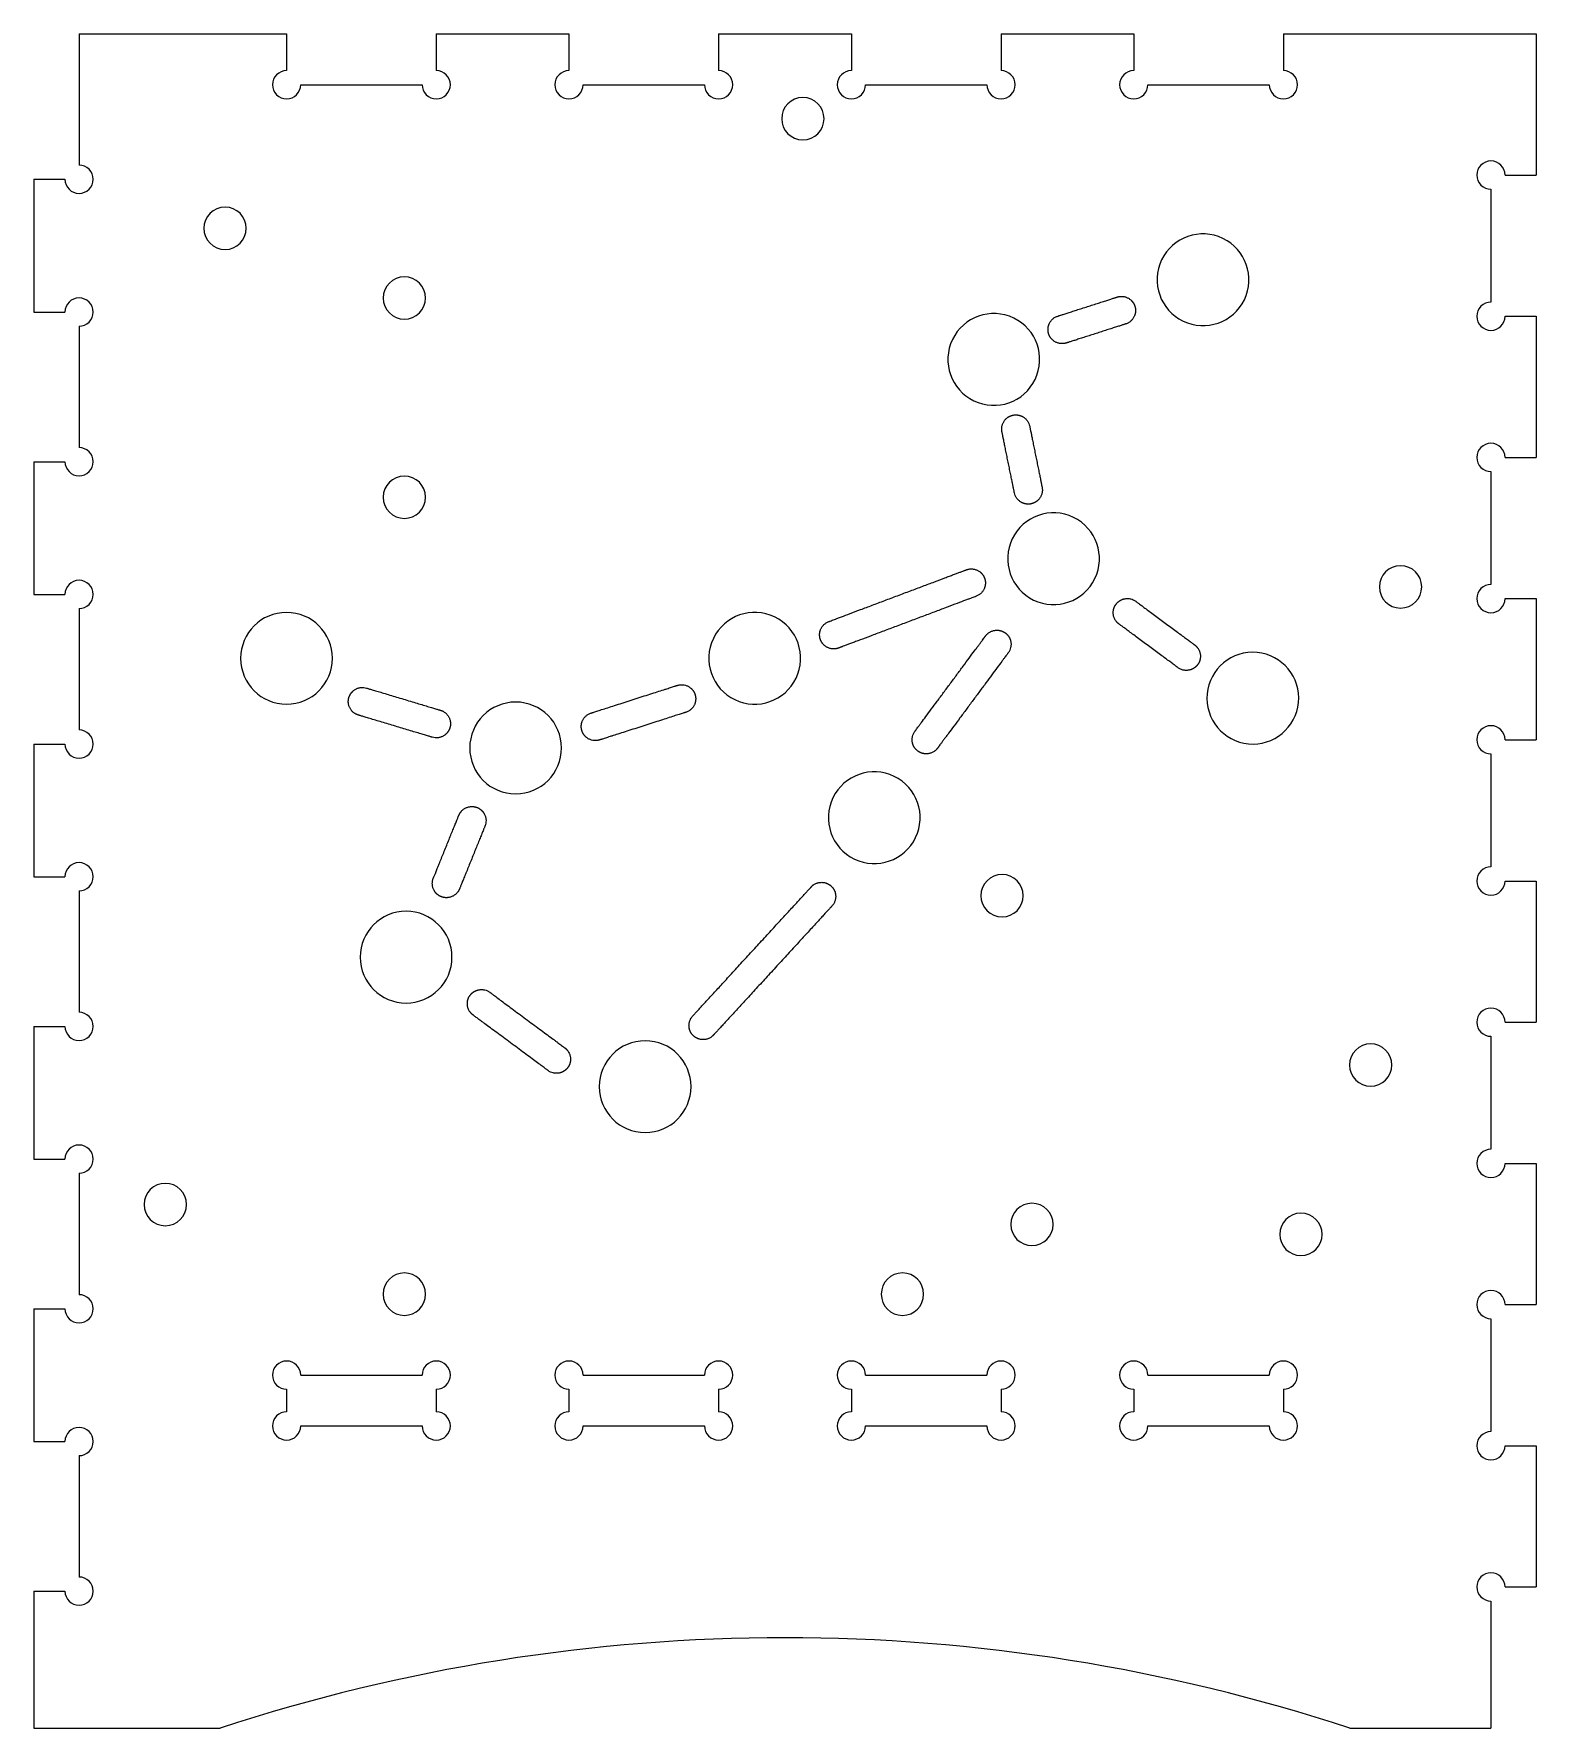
# Model space of a CAD drawing. Extents: x -1.6 to 51.6, y -60 to 0.
import ezdxf

# ---------------------------------------------------------------- set-up
doc = ezdxf.new("R2010")
doc.units = 0
doc.header["$MEASUREMENT"] = 0
doc.layers.add('VISIBLE', color=7, linetype='CONTINUOUS')

msp = doc.modelspace()

# ---------------------------------------------------------------- linework, layer by layer
at = {"layer": 'VISIBLE'}
for p, q in [((0, 0), (7.35, 0)), ((0, 0), (0, -4.65)), ((7.35, 0), (7.35, -1.3)), ((12.65, 0), (17.35, 0)), ((12.65, 0), (12.65, -1.3)), ((17.35, 0), (17.35, -1.3)), ((22.65, 0), (27.35, 0)), ((27.35, 0), (27.35, -1.3)), ((32.65, 0), (37.35, 0)), ((37.35, 0), (37.35, -1.3)), ((42.65, 0), (51.6, 0)), ((51.6, 0), (51.6, -5)), ((22.65, 0), (22.65, -1.3)), ((32.65, 0), (32.65, -1.3)), ((42.65, 0), (42.65, -1.3)), ((7.85, -1.8), (12.15, -1.8)), ((17.85, -1.8), (22.15, -1.8)), ((27.85, -1.8), (32.15, -1.8)), ((37.85, -1.8), (42.15, -1.8)), ((-1.6, -5.15), (-0.5, -5.15)), ((-1.6, -5.15), (-1.6, -9.85)), ((50.5, -5), (51.6, -5)), ((50, -5.5), (50, -9.5)), ((-1.6, -9.85), (-0.5, -9.85)), ((50.5, -10), (51.6, -10)), ((51.6, -10), (51.6, -15)), ((0, -10.35), (0, -14.65)), ((50.5, -15), (51.6, -15)), ((-1.6, -15.15), (-0.5, -15.15)), ((-1.6, -15.15), (-1.6, -19.85)), ((50, -15.5), (50, -19.5)), ((-1.6, -19.85), (-0.5, -19.85)), ((0, -20.35), (0, -24.65)), ((50.5, -20), (51.6, -20)), ((51.6, -20), (51.6, -25)), ((-1.6, -25.15), (-0.5, -25.15)), ((-1.6, -25.15), (-1.6, -29.85)), ((50.5, -25), (51.6, -25)), ((50, -25.5), (50, -29.5)), ((-1.6, -29.85), (-0.5, -29.85)), ((50.5, -30), (51.6, -30)), ((51.6, -30), (51.6, -35)), ((0, -30.35), (0, -34.65)), ((-1.6, -35.15), (-0.5, -35.15)), ((-1.6, -35.15), (-1.6, -39.85)), ((50.5, -35), (51.6, -35)), ((50, -35.5), (50, -39.5)), ((-1.6, -39.85), (-0.5, -39.85)), ((50.5, -40), (51.6, -40)), ((51.6, -40), (51.6, -45)), ((0, -40.35), (0, -44.65)), ((50.5, -45), (51.6, -45)), ((-1.6, -45.15), (-0.5, -45.15)), ((-1.6, -45.15), (-1.6, -49.85)), ((50, -45.5), (50, -49.5)), ((7.35, -48), (7.35, -48.8)), ((7.85, -47.5), (12.15, -47.5)), ((12.65, -48), (12.65, -48.8)), ((17.35, -48), (17.35, -48.8)), ((17.85, -47.5), (22.15, -47.5)), ((22.65, -48), (22.65, -48.8)), ((27.35, -48), (27.35, -48.8)), ((27.85, -47.5), (32.15, -47.5)), ((32.65, -48), (32.65, -48.8)), ((37.35, -48), (37.35, -48.8)), ((37.85, -47.5), (42.15, -47.5)), ((42.65, -48), (42.65, -48.8)), ((7.85, -49.3), (12.15, -49.3)), ((17.85, -49.3), (22.15, -49.3)), ((27.85, -49.3), (32.15, -49.3)), ((37.85, -49.3), (42.15, -49.3)), ((-1.6, -49.85), (-0.5, -49.85)), ((0, -50.35), (0, -54.65)), ((50.5, -50), (51.6, -50)), ((51.6, -50), (51.6, -55)), ((-1.6, -55.15), (-0.5, -55.15)), ((-1.6, -55.15), (-1.6, -60)), ((50.5, -55), (51.6, -55)), ((50, -55.5), (50, -60)), ((-1.6, -60), (5, -60)), ((45, -60), (50, -60))]:
    msp.add_line(p, q, dxfattribs=at)
for centre, radius, start, end in [((7.35, -1.8), 0.5, 90, 0), ((12.65, -1.8), 0.5, 180, 90), ((17.35, -1.8), 0.5, 90, 0), ((22.65, -1.8), 0.5, 180, 90), ((27.35, -1.8), 0.5, 90, 0), ((32.65, -1.8), 0.5, 180, 90), ((37.35, -1.8), 0.5, 90, 0), ((42.65, -1.8), 0.5, 180, 90), ((0, -5.15), 0.5, 180, 90), ((50, -5), 0.5, 0, 270), ((0, -9.85), 0.5, 270, 180), ((50, -10), 0.5, 90, 0), ((0, -15.15), 0.5, 180, 90), ((50, -15), 0.5, 0, 270), ((0, -19.85), 0.5, 270, 180), ((50, -20), 0.5, 90, 0), ((50, -25), 0.5, 0, 270), ((0, -25.15), 0.5, 180, 90), ((0, -29.85), 0.5, 270, 180), ((50, -30), 0.5, 90, 0), ((0, -35.15), 0.5, 180, 90), ((50, -35), 0.5, 0, 270), ((0, -39.85), 0.5, 270, 180), ((50, -40), 0.5, 90, 0), ((0, -45.15), 0.5, 180, 90), ((50, -45), 0.5, 0, 270), ((7.35, -47.5), 0.5, 0, 270), ((12.65, -47.5), 0.5, 270, 180), ((17.35, -47.5), 0.5, 0, 270), ((22.65, -47.5), 0.5, 270, 180), ((27.35, -47.5), 0.5, 0, 270), ((32.65, -47.5), 0.5, 270, 180), ((37.35, -47.5), 0.5, 0, 270), ((42.65, -47.5), 0.5, 270, 180), ((7.35, -49.3), 0.5, 90, 0), ((12.65, -49.3), 0.5, 180, 90), ((17.35, -49.3), 0.5, 90, 0), ((22.65, -49.3), 0.5, 180, 90), ((27.35, -49.3), 0.5, 90, 0), ((32.65, -49.3), 0.5, 180, 90), ((37.35, -49.3), 0.5, 90, 0), ((42.65, -49.3), 0.5, 180, 90), ((0, -49.85), 0.5, 270, 180), ((50, -50), 0.5, 90, 0), ((50, -55), 0.5, 0, 270), ((0, -55.15), 0.5, 180, 90), ((25, -120.9), 64.1, 71.81945, 108.18055)]:
    msp.add_arc(centre, radius, start, end, dxfattribs=at)
for points, knots in [([(26.382, -3.004), (26.382, -3.418), (26.046, -3.754), (25.632, -3.754), (25.218, -3.754), (24.882, -3.418), (24.882, -3.004), (24.882, -2.59), (25.218, -2.254), (25.632, -2.254), (26.046, -2.254), (26.382, -2.59), (26.382, -3.004)], [0, 0, 0, 0, 1, 1, 1, 2, 2, 2, 3, 3, 3, 4, 4, 4, 4]), ([(5.921, -6.884), (5.921, -7.299), (5.585, -7.634), (5.171, -7.634), (4.757, -7.634), (4.421, -7.299), (4.421, -6.884), (4.421, -6.47), (4.757, -6.134), (5.171, -6.134), (5.585, -6.134), (5.921, -6.47), (5.921, -6.884)], [0, 0, 0, 0, 1, 1, 1, 2, 2, 2, 3, 3, 3, 4, 4, 4, 4]), ([(41.267, -9.413), (40.878, -10.221), (39.907, -10.561), (39.098, -10.172), (38.289, -9.783), (37.949, -8.812), (38.338, -8.003), (38.728, -7.195), (39.699, -6.855), (40.507, -7.244), (41.316, -7.633), (41.656, -8.604), (41.267, -9.413)], [0, 0, 0, 0, 1, 1, 1, 2, 2, 2, 3, 3, 3, 4, 4, 4, 4]), ([(12.271, -9.354), (12.271, -9.768), (11.935, -10.104), (11.521, -10.104), (11.107, -10.104), (10.771, -9.768), (10.771, -9.354), (10.771, -8.94), (11.107, -8.604), (11.521, -8.604), (11.935, -8.604), (12.271, -8.94), (12.271, -9.354)], [0, 0, 0, 0, 1, 1, 1, 2, 2, 2, 3, 3, 3, 4, 4, 4, 4]), ([(34.661, -9.994), (34.662, -9.994), (34.662, -9.994), (34.666, -9.993), (34.674, -9.99), (34.687, -9.986), (34.711, -9.978), (34.75, -9.966), (34.797, -9.951), (34.872, -9.927), (34.985, -9.89), (35.145, -9.839), (35.324, -9.782), (35.514, -9.721), (35.711, -9.658), (35.908, -9.594), (36.099, -9.533), (36.277, -9.476), (36.437, -9.425), (36.55, -9.388), (36.625, -9.364), (36.673, -9.349), (36.705, -9.339), (36.726, -9.332), (36.738, -9.328), (36.749, -9.325), (36.755, -9.323), (36.758, -9.322), (36.76, -9.321), (36.761, -9.321), (36.762, -9.321), (36.768, -9.319), (36.774, -9.317), (36.78, -9.315), (36.788, -9.313), (36.798, -9.31), (36.815, -9.307), (36.836, -9.303), (36.86, -9.3), (36.885, -9.297), (36.918, -9.296), (36.959, -9.298), (37.007, -9.305), (37.054, -9.316), (37.099, -9.332), (37.143, -9.352), (37.185, -9.376), (37.224, -9.404), (37.254, -9.43), (37.277, -9.453), (37.293, -9.471), (37.306, -9.487), (37.316, -9.5), (37.324, -9.51), (37.33, -9.52), (37.336, -9.528), (37.34, -9.535), (37.343, -9.54), (37.345, -9.543), (37.347, -9.546), (37.348, -9.548), (37.349, -9.55), (37.35, -9.552), (37.35, -9.552), (37.35, -9.552), (37.351, -9.553), (37.351, -9.554), (37.352, -9.555), (37.352, -9.556), (37.354, -9.558), (37.355, -9.561), (37.356, -9.564), (37.358, -9.567), (37.36, -9.571), (37.363, -9.576), (37.366, -9.582), (37.37, -9.59), (37.374, -9.601), (37.379, -9.613), (37.384, -9.626), (37.388, -9.639), (37.394, -9.656), (37.4, -9.678), (37.406, -9.705), (37.409, -9.728), (37.411, -9.746), (37.413, -9.759), (37.413, -9.773), (37.414, -9.787), (37.414, -9.798), (37.414, -9.807), (37.414, -9.814), (37.414, -9.82), (37.413, -9.824), (37.413, -9.828), (37.413, -9.831), (37.413, -9.834), (37.413, -9.836), (37.412, -9.838), (37.412, -9.839), (37.412, -9.84), (37.412, -9.841), (37.412, -9.841), (37.412, -9.843), (37.412, -9.845), (37.411, -9.848), (37.411, -9.853), (37.41, -9.859), (37.409, -9.867), (37.407, -9.877), (37.405, -9.889), (37.403, -9.901), (37.399, -9.917), (37.394, -9.936), (37.387, -9.959), (37.376, -9.989), (37.359, -10.026), (37.335, -10.067), (37.307, -10.106), (37.276, -10.143), (37.229, -10.188), (37.162, -10.235), (37.1, -10.262), (37.067, -10.273)], [0, 0, 0, 0, 0.015625, 0.03125, 0.046875, 0.0625, 0.09375, 0.125, 0.15625, 0.1875, 0.25, 0.3125, 0.375, 0.4375, 0.5, 0.5625, 0.625, 0.6875, 0.75, 0.8125, 0.84375, 0.875, 0.90625, 0.921875, 0.9375, 0.953125, 0.96875, 0.976562, 0.984375, 0.992188, 1, 1.007812, 1.015625, 1.023438, 1.03125, 1.046875, 1.0625, 1.09375, 1.125, 1.15625, 1.1875, 1.25, 1.3125, 1.375, 1.4375, 1.5, 1.5625, 1.625, 1.6875, 1.71875, 1.75, 1.78125, 1.796875, 1.8125, 1.828125, 1.84375, 1.851562, 1.859375, 1.863281, 1.867188, 1.871094, 1.873047, 1.875, 1.876953, 1.878906, 1.882812, 1.886719, 1.890625, 1.898438, 1.90625, 1.921875, 1.9375, 1.953125, 1.96875, 2, 2.03125, 2.0625, 2.125, 2.1875, 2.25, 2.3125, 2.375, 2.5, 2.625, 2.75, 2.8125, 2.875, 2.9375, 3, 3.0625, 3.09375, 3.125, 3.15625, 3.171875, 3.1875, 3.203125, 3.21875, 3.226562, 3.234375, 3.242188, 3.246094, 3.248047, 3.25, 3.251953, 3.253906, 3.257812, 3.265625, 3.273438, 3.28125, 3.296875, 3.3125, 3.328125, 3.34375, 3.375, 3.40625, 3.4375, 3.5, 3.5625, 3.625, 3.6875, 3.75, 3.875, 4, 4, 4, 4]), ([(33.859, -12.235), (33.47, -13.044), (32.498, -13.384), (31.69, -12.994), (30.881, -12.605), (30.541, -11.634), (30.93, -10.826), (31.319, -10.017), (32.29, -9.677), (33.099, -10.066), (33.908, -10.455), (34.248, -11.426), (33.859, -12.235)], [0, 0, 0, 0, 1, 1, 1, 2, 2, 2, 3, 3, 3, 4, 4, 4, 4]), ([(37.067, -10.273), (37.066, -10.273), (37.066, -10.273), (37.062, -10.275), (37.054, -10.277), (37.04, -10.281), (37.017, -10.289), (36.978, -10.301), (36.931, -10.317), (36.856, -10.341), (36.743, -10.377), (36.583, -10.428), (36.404, -10.485), (36.214, -10.547), (36.017, -10.61), (35.82, -10.673), (35.629, -10.734), (35.45, -10.791), (35.29, -10.843), (35.178, -10.879), (35.103, -10.903), (35.055, -10.918), (35.023, -10.928), (35.002, -10.935), (34.989, -10.939), (34.979, -10.943), (34.973, -10.944), (34.97, -10.946), (34.968, -10.946), (34.967, -10.947), (34.966, -10.947), (34.96, -10.949), (34.954, -10.95), (34.948, -10.952), (34.94, -10.954), (34.929, -10.957), (34.913, -10.961), (34.892, -10.965), (34.867, -10.968), (34.843, -10.97), (34.81, -10.971), (34.769, -10.969), (34.721, -10.962), (34.674, -10.951), (34.629, -10.935), (34.585, -10.915), (34.543, -10.892), (34.504, -10.864), (34.474, -10.837), (34.451, -10.814), (34.434, -10.796), (34.421, -10.781), (34.412, -10.768), (34.404, -10.758), (34.397, -10.748), (34.392, -10.739), (34.387, -10.732), (34.385, -10.728), (34.383, -10.724), (34.381, -10.721), (34.38, -10.719), (34.379, -10.717), (34.378, -10.716), (34.378, -10.716), (34.377, -10.715), (34.377, -10.714), (34.377, -10.714), (34.376, -10.713), (34.375, -10.711), (34.374, -10.709), (34.373, -10.707), (34.371, -10.704), (34.37, -10.701), (34.368, -10.697), (34.365, -10.692), (34.362, -10.685), (34.358, -10.677), (34.354, -10.667), (34.349, -10.654), (34.344, -10.641), (34.339, -10.628), (34.334, -10.611), (34.328, -10.589), (34.322, -10.562), (34.319, -10.54), (34.317, -10.522), (34.315, -10.508), (34.314, -10.494), (34.314, -10.481), (34.314, -10.469), (34.314, -10.46), (34.314, -10.453), (34.314, -10.448), (34.315, -10.443), (34.315, -10.44), (34.315, -10.436), (34.315, -10.433), (34.315, -10.431), (34.315, -10.429), (34.316, -10.428), (34.316, -10.427), (34.316, -10.426), (34.316, -10.426), (34.316, -10.424), (34.316, -10.423), (34.316, -10.419), (34.317, -10.414), (34.318, -10.408), (34.319, -10.4), (34.32, -10.39), (34.323, -10.378), (34.325, -10.366), (34.329, -10.35), (34.334, -10.331), (34.341, -10.308), (34.352, -10.278), (34.369, -10.242), (34.393, -10.2), (34.421, -10.161), (34.452, -10.124), (34.499, -10.08), (34.566, -10.032), (34.628, -10.005), (34.661, -9.994)], [4, 4, 4, 4, 4.015625, 4.03125, 4.046875, 4.0625, 4.09375, 4.125, 4.15625, 4.1875, 4.25, 4.3125, 4.375, 4.4375, 4.5, 4.5625, 4.625, 4.6875, 4.75, 4.8125, 4.84375, 4.875, 4.90625, 4.921875, 4.9375, 4.953125, 4.96875, 4.976562, 4.984375, 4.992188, 5, 5.007812, 5.015625, 5.023438, 5.03125, 5.046875, 5.0625, 5.09375, 5.125, 5.15625, 5.1875, 5.25, 5.3125, 5.375, 5.4375, 5.5, 5.5625, 5.625, 5.6875, 5.71875, 5.75, 5.78125, 5.796875, 5.8125, 5.828125, 5.84375, 5.851562, 5.859375, 5.863281, 5.867188, 5.871094, 5.873047, 5.875, 5.876953, 5.878906, 5.882812, 5.886719, 5.890625, 5.898438, 5.90625, 5.921875, 5.9375, 5.953125, 5.96875, 6, 6.03125, 6.0625, 6.125, 6.1875, 6.25, 6.3125, 6.375, 6.5, 6.625, 6.75, 6.8125, 6.875, 6.9375, 7, 7.0625, 7.09375, 7.125, 7.15625, 7.171875, 7.1875, 7.203125, 7.21875, 7.226562, 7.234375, 7.242188, 7.246094, 7.248047, 7.25, 7.251953, 7.253906, 7.257812, 7.265625, 7.273438, 7.28125, 7.296875, 7.3125, 7.328125, 7.34375, 7.375, 7.40625, 7.4375, 7.5, 7.5625, 7.625, 7.6875, 7.75, 7.875, 8, 8, 8, 8]), ([(33.124, -16.253), (33.124, -16.252), (33.124, -16.252), (33.123, -16.247), (33.121, -16.24), (33.119, -16.226), (33.114, -16.201), (33.106, -16.162), (33.096, -16.113), (33.08, -16.036), (33.056, -15.919), (33.023, -15.755), (32.986, -15.571), (32.946, -15.375), (32.905, -15.172), (32.863, -14.969), (32.823, -14.773), (32.786, -14.589), (32.753, -14.425), (32.729, -14.309), (32.713, -14.232), (32.704, -14.182), (32.697, -14.149), (32.692, -14.128), (32.69, -14.115), (32.688, -14.104), (32.686, -14.098), (32.686, -14.095), (32.685, -14.093), (32.685, -14.091), (32.685, -14.091), (32.684, -14.085), (32.683, -14.079), (32.681, -14.072), (32.68, -14.064), (32.679, -14.053), (32.677, -14.037), (32.675, -14.016), (32.675, -13.991), (32.675, -13.966), (32.678, -13.933), (32.684, -13.893), (32.696, -13.845), (32.713, -13.8), (32.733, -13.757), (32.758, -13.715), (32.786, -13.677), (32.818, -13.641), (32.848, -13.613), (32.873, -13.593), (32.893, -13.579), (32.91, -13.568), (32.924, -13.559), (32.934, -13.553), (32.945, -13.548), (32.954, -13.543), (32.962, -13.539), (32.967, -13.537), (32.97, -13.535), (32.973, -13.534), (32.976, -13.533), (32.977, -13.532), (32.979, -13.532), (32.979, -13.532), (32.98, -13.531), (32.981, -13.531), (32.981, -13.531), (32.982, -13.53), (32.984, -13.53), (32.986, -13.529), (32.988, -13.528), (32.992, -13.526), (32.995, -13.525), (32.999, -13.524), (33.004, -13.522), (33.011, -13.519), (33.02, -13.516), (33.03, -13.513), (33.044, -13.509), (33.057, -13.506), (33.07, -13.503), (33.088, -13.499), (33.111, -13.496), (33.138, -13.493), (33.16, -13.492), (33.179, -13.492), (33.192, -13.492), (33.206, -13.493), (33.22, -13.494), (33.231, -13.495), (33.24, -13.496), (33.247, -13.497), (33.252, -13.498), (33.257, -13.499), (33.26, -13.499), (33.264, -13.5), (33.267, -13.5), (33.269, -13.501), (33.27, -13.501), (33.272, -13.501), (33.273, -13.501), (33.273, -13.502), (33.274, -13.502), (33.275, -13.502), (33.277, -13.502), (33.281, -13.503), (33.286, -13.504), (33.292, -13.506), (33.3, -13.508), (33.309, -13.51), (33.321, -13.514), (33.332, -13.517), (33.348, -13.523), (33.366, -13.53), (33.388, -13.54), (33.417, -13.554), (33.451, -13.575), (33.49, -13.603), (33.526, -13.635), (33.559, -13.67), (33.598, -13.722), (33.638, -13.794), (33.658, -13.858), (33.665, -13.892)], [0, 0, 0, 0, 0.015625, 0.03125, 0.046875, 0.0625, 0.09375, 0.125, 0.15625, 0.1875, 0.25, 0.3125, 0.375, 0.4375, 0.5, 0.5625, 0.625, 0.6875, 0.75, 0.8125, 0.84375, 0.875, 0.90625, 0.921875, 0.9375, 0.953125, 0.96875, 0.976562, 0.984375, 0.992188, 1, 1.007812, 1.015625, 1.023438, 1.03125, 1.046875, 1.0625, 1.09375, 1.125, 1.15625, 1.1875, 1.25, 1.3125, 1.375, 1.4375, 1.5, 1.5625, 1.625, 1.6875, 1.71875, 1.75, 1.78125, 1.796875, 1.8125, 1.828125, 1.84375, 1.851562, 1.859375, 1.863281, 1.867188, 1.871094, 1.873047, 1.875, 1.876953, 1.878906, 1.882812, 1.886719, 1.890625, 1.898438, 1.90625, 1.921875, 1.9375, 1.953125, 1.96875, 2, 2.03125, 2.0625, 2.125, 2.1875, 2.25, 2.3125, 2.375, 2.5, 2.625, 2.75, 2.8125, 2.875, 2.9375, 3, 3.0625, 3.09375, 3.125, 3.15625, 3.171875, 3.1875, 3.203125, 3.21875, 3.226562, 3.234375, 3.242188, 3.246094, 3.248047, 3.25, 3.251953, 3.253906, 3.257812, 3.265625, 3.273438, 3.28125, 3.296875, 3.3125, 3.328125, 3.34375, 3.375, 3.40625, 3.4375, 3.5, 3.5625, 3.625, 3.6875, 3.75, 3.875, 4, 4, 4, 4]), ([(33.665, -13.892), (33.665, -13.893), (33.665, -13.894), (33.666, -13.898), (33.668, -13.905), (33.67, -13.919), (33.675, -13.944), (33.683, -13.983), (33.693, -14.033), (33.709, -14.11), (33.733, -14.226), (33.766, -14.39), (33.803, -14.574), (33.843, -14.77), (33.884, -14.973), (33.926, -15.176), (33.966, -15.372), (34.003, -15.556), (34.036, -15.72), (34.06, -15.837), (34.076, -15.914), (34.085, -15.963), (34.092, -15.996), (34.097, -16.017), (34.099, -16.03), (34.101, -16.041), (34.103, -16.047), (34.103, -16.051), (34.104, -16.053), (34.104, -16.054), (34.104, -16.054), (34.105, -16.06), (34.106, -16.067), (34.108, -16.073), (34.109, -16.081), (34.11, -16.092), (34.112, -16.109), (34.114, -16.13), (34.114, -16.155), (34.114, -16.179), (34.111, -16.212), (34.105, -16.253), (34.093, -16.3), (34.076, -16.345), (34.056, -16.389), (34.031, -16.43), (34.003, -16.468), (33.971, -16.504), (33.941, -16.532), (33.916, -16.552), (33.896, -16.566), (33.879, -16.577), (33.865, -16.586), (33.855, -16.592), (33.844, -16.598), (33.835, -16.602), (33.827, -16.606), (33.822, -16.608), (33.819, -16.61), (33.816, -16.611), (33.813, -16.612), (33.812, -16.613), (33.81, -16.614), (33.81, -16.614), (33.809, -16.614), (33.808, -16.614), (33.808, -16.614), (33.807, -16.615), (33.805, -16.615), (33.803, -16.616), (33.801, -16.617), (33.797, -16.619), (33.794, -16.62), (33.79, -16.622), (33.785, -16.624), (33.778, -16.626), (33.769, -16.629), (33.759, -16.632), (33.745, -16.636), (33.732, -16.639), (33.719, -16.642), (33.701, -16.646), (33.678, -16.649), (33.651, -16.652), (33.629, -16.653), (33.61, -16.653), (33.597, -16.653), (33.583, -16.652), (33.569, -16.651), (33.558, -16.65), (33.549, -16.649), (33.542, -16.648), (33.537, -16.647), (33.532, -16.647), (33.529, -16.646), (33.525, -16.645), (33.522, -16.645), (33.52, -16.644), (33.519, -16.644), (33.517, -16.644), (33.516, -16.644), (33.516, -16.644), (33.515, -16.644), (33.514, -16.643), (33.512, -16.643), (33.508, -16.642), (33.503, -16.641), (33.497, -16.639), (33.49, -16.638), (33.48, -16.635), (33.468, -16.631), (33.457, -16.628), (33.441, -16.623), (33.423, -16.615), (33.401, -16.605), (33.372, -16.591), (33.338, -16.571), (33.299, -16.542), (33.263, -16.51), (33.23, -16.475), (33.191, -16.423), (33.151, -16.351), (33.131, -16.287), (33.124, -16.253)], [4, 4, 4, 4, 4.015625, 4.03125, 4.046875, 4.0625, 4.09375, 4.125, 4.15625, 4.1875, 4.25, 4.3125, 4.375, 4.4375, 4.5, 4.5625, 4.625, 4.6875, 4.75, 4.8125, 4.84375, 4.875, 4.90625, 4.921875, 4.9375, 4.953125, 4.96875, 4.976562, 4.984375, 4.992188, 5, 5.007812, 5.015625, 5.023438, 5.03125, 5.046875, 5.0625, 5.09375, 5.125, 5.15625, 5.1875, 5.25, 5.3125, 5.375, 5.4375, 5.5, 5.5625, 5.625, 5.6875, 5.71875, 5.75, 5.78125, 5.796875, 5.8125, 5.828125, 5.84375, 5.851562, 5.859375, 5.863281, 5.867188, 5.871094, 5.873047, 5.875, 5.876953, 5.878906, 5.882812, 5.886719, 5.890625, 5.898438, 5.90625, 5.921875, 5.9375, 5.953125, 5.96875, 6, 6.03125, 6.0625, 6.125, 6.1875, 6.25, 6.3125, 6.375, 6.5, 6.625, 6.75, 6.8125, 6.875, 6.9375, 7, 7.0625, 7.09375, 7.125, 7.15625, 7.171875, 7.1875, 7.203125, 7.21875, 7.226562, 7.234375, 7.242188, 7.246094, 7.248047, 7.25, 7.251953, 7.253906, 7.257812, 7.265625, 7.273438, 7.28125, 7.296875, 7.3125, 7.328125, 7.34375, 7.375, 7.40625, 7.4375, 7.5, 7.5625, 7.625, 7.6875, 7.75, 7.875, 8, 8, 8, 8]), ([(12.271, -16.409), (12.271, -16.824), (11.935, -17.159), (11.521, -17.159), (11.107, -17.159), (10.771, -16.824), (10.771, -16.409), (10.771, -15.995), (11.107, -15.659), (11.521, -15.659), (11.935, -15.659), (12.271, -15.995), (12.271, -16.409)], [0, 0, 0, 0, 1, 1, 1, 2, 2, 2, 3, 3, 3, 4, 4, 4, 4]), ([(35.975, -19.29), (35.586, -20.099), (34.615, -20.439), (33.806, -20.05), (32.998, -19.661), (32.658, -18.69), (33.047, -17.881), (33.436, -17.072), (34.407, -16.732), (35.216, -17.121), (36.024, -17.511), (36.365, -18.482), (35.975, -19.29)], [0, 0, 0, 0, 1, 1, 1, 2, 2, 2, 3, 3, 3, 4, 4, 4, 4]), ([(26.549, -20.814), (26.55, -20.813), (26.55, -20.813), (26.552, -20.812), (26.557, -20.811), (26.565, -20.808), (26.579, -20.802), (26.61, -20.79), (26.666, -20.77), (26.755, -20.736), (26.865, -20.694), (27.039, -20.629), (27.301, -20.53), (27.672, -20.391), (28.086, -20.235), (28.528, -20.068), (28.985, -19.896), (29.442, -19.724), (29.884, -19.558), (30.298, -19.402), (30.607, -19.285), (30.826, -19.203), (30.974, -19.147), (31.105, -19.098), (31.215, -19.057), (31.29, -19.029), (31.337, -19.011), (31.367, -18.999), (31.391, -18.99), (31.405, -18.985), (31.413, -18.982), (31.418, -18.98), (31.42, -18.979), (31.421, -18.979), (31.427, -18.977), (31.435, -18.974), (31.445, -18.971), (31.457, -18.967), (31.474, -18.962), (31.494, -18.958), (31.527, -18.952), (31.568, -18.947), (31.617, -18.947), (31.665, -18.951), (31.713, -18.96), (31.759, -18.974), (31.804, -18.991), (31.846, -19.013), (31.887, -19.039), (31.919, -19.064), (31.943, -19.085), (31.96, -19.103), (31.973, -19.118), (31.984, -19.13), (31.992, -19.14), (31.999, -19.15), (32.005, -19.158), (32.01, -19.165), (32.013, -19.169), (32.015, -19.172), (32.017, -19.175), (32.018, -19.177), (32.019, -19.179), (32.02, -19.181), (32.02, -19.181), (32.021, -19.181), (32.021, -19.182), (32.022, -19.183), (32.022, -19.183), (32.023, -19.185), (32.024, -19.187), (32.026, -19.189), (32.027, -19.192), (32.029, -19.195), (32.031, -19.199), (32.034, -19.204), (32.037, -19.21), (32.042, -19.218), (32.047, -19.228), (32.052, -19.241), (32.058, -19.253), (32.063, -19.266), (32.069, -19.283), (32.076, -19.305), (32.083, -19.331), (32.088, -19.353), (32.091, -19.371), (32.093, -19.385), (32.095, -19.398), (32.096, -19.412), (32.097, -19.423), (32.097, -19.432), (32.097, -19.439), (32.097, -19.445), (32.097, -19.45), (32.097, -19.453), (32.097, -19.456), (32.097, -19.459), (32.097, -19.462), (32.097, -19.463), (32.097, -19.465), (32.097, -19.466), (32.097, -19.466), (32.097, -19.466), (32.097, -19.468), (32.097, -19.47), (32.096, -19.474), (32.096, -19.479), (32.096, -19.485), (32.095, -19.493), (32.094, -19.503), (32.092, -19.515), (32.091, -19.527), (32.088, -19.543), (32.083, -19.562), (32.077, -19.586), (32.068, -19.616), (32.053, -19.653), (32.031, -19.696), (32.005, -19.737), (31.975, -19.775), (31.931, -19.822), (31.866, -19.873), (31.806, -19.903), (31.773, -19.915)], [0, 0, 0, 0, 0.007812, 0.015625, 0.023438, 0.03125, 0.046875, 0.0625, 0.09375, 0.125, 0.15625, 0.1875, 0.25, 0.3125, 0.375, 0.4375, 0.5, 0.5625, 0.625, 0.6875, 0.75, 0.78125, 0.8125, 0.84375, 0.875, 0.90625, 0.921875, 0.9375, 0.953125, 0.96875, 0.976562, 0.984375, 0.992188, 1, 1.007812, 1.015625, 1.03125, 1.046875, 1.0625, 1.09375, 1.125, 1.1875, 1.25, 1.3125, 1.375, 1.4375, 1.5, 1.5625, 1.625, 1.6875, 1.71875, 1.75, 1.78125, 1.796875, 1.8125, 1.828125, 1.84375, 1.851562, 1.859375, 1.863281, 1.867188, 1.871094, 1.873047, 1.875, 1.876953, 1.878906, 1.882812, 1.886719, 1.890625, 1.898438, 1.90625, 1.921875, 1.9375, 1.953125, 1.96875, 2, 2.03125, 2.0625, 2.125, 2.1875, 2.25, 2.3125, 2.375, 2.5, 2.625, 2.75, 2.8125, 2.875, 2.9375, 3, 3.0625, 3.09375, 3.125, 3.15625, 3.171875, 3.1875, 3.203125, 3.21875, 3.226562, 3.234375, 3.242188, 3.246094, 3.248047, 3.25, 3.251953, 3.253906, 3.257812, 3.265625, 3.273438, 3.28125, 3.296875, 3.3125, 3.328125, 3.34375, 3.375, 3.40625, 3.4375, 3.5, 3.5625, 3.625, 3.6875, 3.75, 3.875, 4, 4, 4, 4]), ([(47.549, -19.584), (47.549, -19.999), (47.213, -20.334), (46.799, -20.334), (46.384, -20.334), (46.049, -19.999), (46.049, -19.584), (46.049, -19.17), (46.384, -18.834), (46.799, -18.834), (47.213, -18.834), (47.549, -19.17), (47.549, -19.584)], [0, 0, 0, 0, 1, 1, 1, 2, 2, 2, 3, 3, 3, 4, 4, 4, 4]), ([(25.392, -22.818), (25.003, -23.627), (24.032, -23.967), (23.223, -23.578), (22.414, -23.189), (22.074, -22.218), (22.463, -21.409), (22.853, -20.6), (23.824, -20.26), (24.632, -20.649), (25.441, -21.038), (25.781, -22.009), (25.392, -22.818)], [0, 0, 0, 0, 1, 1, 1, 2, 2, 2, 3, 3, 3, 4, 4, 4, 4]), ([(31.773, -19.915), (31.773, -19.915), (31.773, -19.915), (31.77, -19.916), (31.766, -19.918), (31.758, -19.921), (31.743, -19.926), (31.712, -19.938), (31.657, -19.959), (31.568, -19.992), (31.457, -20.034), (31.283, -20.099), (31.022, -20.198), (30.651, -20.338), (30.237, -20.494), (29.794, -20.66), (29.337, -20.832), (28.881, -21.004), (28.438, -21.171), (28.024, -21.327), (27.715, -21.443), (27.496, -21.525), (27.348, -21.581), (27.218, -21.63), (27.107, -21.672), (27.033, -21.7), (26.985, -21.718), (26.955, -21.729), (26.931, -21.738), (26.917, -21.743), (26.909, -21.747), (26.905, -21.748), (26.902, -21.749), (26.901, -21.749), (26.895, -21.752), (26.887, -21.755), (26.877, -21.758), (26.865, -21.762), (26.849, -21.766), (26.828, -21.771), (26.795, -21.777), (26.754, -21.781), (26.705, -21.782), (26.657, -21.777), (26.609, -21.768), (26.563, -21.755), (26.519, -21.737), (26.476, -21.715), (26.435, -21.689), (26.404, -21.665), (26.38, -21.643), (26.363, -21.626), (26.349, -21.611), (26.338, -21.598), (26.331, -21.589), (26.323, -21.579), (26.317, -21.571), (26.312, -21.564), (26.31, -21.559), (26.307, -21.556), (26.306, -21.553), (26.304, -21.551), (26.303, -21.55), (26.302, -21.548), (26.302, -21.548), (26.302, -21.547), (26.301, -21.547), (26.301, -21.546), (26.3, -21.545), (26.299, -21.544), (26.298, -21.542), (26.297, -21.539), (26.295, -21.536), (26.293, -21.533), (26.291, -21.53), (26.288, -21.525), (26.285, -21.519), (26.281, -21.51), (26.276, -21.5), (26.27, -21.488), (26.264, -21.475), (26.259, -21.463), (26.253, -21.446), (26.246, -21.424), (26.239, -21.398), (26.234, -21.375), (26.231, -21.357), (26.229, -21.344), (26.228, -21.33), (26.227, -21.317), (26.226, -21.305), (26.225, -21.296), (26.225, -21.289), (26.225, -21.284), (26.225, -21.279), (26.225, -21.276), (26.225, -21.272), (26.225, -21.269), (26.225, -21.267), (26.226, -21.265), (26.226, -21.264), (26.226, -21.263), (26.226, -21.262), (26.226, -21.262), (26.226, -21.26), (26.226, -21.258), (26.226, -21.255), (26.226, -21.25), (26.227, -21.244), (26.227, -21.235), (26.228, -21.225), (26.23, -21.213), (26.232, -21.201), (26.235, -21.186), (26.239, -21.166), (26.245, -21.143), (26.255, -21.112), (26.269, -21.075), (26.291, -21.032), (26.317, -20.992), (26.347, -20.954), (26.391, -20.907), (26.456, -20.856), (26.517, -20.826), (26.549, -20.814)], [4, 4, 4, 4, 4.007812, 4.015625, 4.023438, 4.03125, 4.046875, 4.0625, 4.09375, 4.125, 4.15625, 4.1875, 4.25, 4.3125, 4.375, 4.4375, 4.5, 4.5625, 4.625, 4.6875, 4.75, 4.78125, 4.8125, 4.84375, 4.875, 4.90625, 4.921875, 4.9375, 4.953125, 4.96875, 4.976562, 4.984375, 4.992188, 5, 5.007812, 5.015625, 5.03125, 5.046875, 5.0625, 5.09375, 5.125, 5.1875, 5.25, 5.3125, 5.375, 5.4375, 5.5, 5.5625, 5.625, 5.6875, 5.71875, 5.75, 5.78125, 5.796875, 5.8125, 5.828125, 5.84375, 5.851562, 5.859375, 5.863281, 5.867188, 5.871094, 5.873047, 5.875, 5.876953, 5.878906, 5.882812, 5.886719, 5.890625, 5.898438, 5.90625, 5.921875, 5.9375, 5.953125, 5.96875, 6, 6.03125, 6.0625, 6.125, 6.1875, 6.25, 6.3125, 6.375, 6.5, 6.625, 6.75, 6.8125, 6.875, 6.9375, 7, 7.0625, 7.09375, 7.125, 7.15625, 7.171875, 7.1875, 7.203125, 7.21875, 7.226562, 7.234375, 7.242188, 7.246094, 7.248047, 7.25, 7.251953, 7.253906, 7.257812, 7.265625, 7.273438, 7.28125, 7.296875, 7.3125, 7.328125, 7.34375, 7.375, 7.40625, 7.4375, 7.5, 7.5625, 7.625, 7.6875, 7.75, 7.875, 8, 8, 8, 8]), ([(38.914, -22.444), (38.913, -22.443), (38.913, -22.443), (38.911, -22.442), (38.907, -22.439), (38.901, -22.435), (38.888, -22.425), (38.864, -22.407), (38.826, -22.379), (38.779, -22.344), (38.704, -22.289), (38.592, -22.205), (38.433, -22.088), (38.256, -21.956), (38.066, -21.816), (37.87, -21.671), (37.674, -21.526), (37.485, -21.385), (37.307, -21.254), (37.175, -21.156), (37.081, -21.086), (37.018, -21.039), (36.962, -20.998), (36.914, -20.963), (36.883, -20.939), (36.862, -20.924), (36.849, -20.914), (36.839, -20.907), (36.833, -20.902), (36.83, -20.9), (36.828, -20.898), (36.827, -20.898), (36.826, -20.897), (36.821, -20.894), (36.816, -20.89), (36.811, -20.886), (36.804, -20.88), (36.796, -20.874), (36.784, -20.862), (36.769, -20.848), (36.751, -20.83), (36.735, -20.811), (36.715, -20.784), (36.693, -20.75), (36.67, -20.707), (36.652, -20.663), (36.638, -20.616), (36.629, -20.569), (36.624, -20.522), (36.624, -20.474), (36.628, -20.433), (36.633, -20.402), (36.638, -20.378), (36.643, -20.358), (36.648, -20.342), (36.652, -20.331), (36.656, -20.319), (36.66, -20.31), (36.663, -20.302), (36.665, -20.297), (36.667, -20.293), (36.668, -20.291), (36.669, -20.288), (36.67, -20.286), (36.671, -20.285), (36.671, -20.285), (36.671, -20.284), (36.671, -20.283), (36.672, -20.283), (36.672, -20.282), (36.673, -20.28), (36.674, -20.278), (36.675, -20.276), (36.676, -20.273), (36.678, -20.27), (36.68, -20.265), (36.683, -20.26), (36.686, -20.254), (36.69, -20.246), (36.696, -20.237), (36.704, -20.225), (36.711, -20.214), (36.719, -20.203), (36.73, -20.188), (36.744, -20.17), (36.763, -20.15), (36.779, -20.134), (36.792, -20.122), (36.803, -20.113), (36.813, -20.104), (36.824, -20.096), (36.833, -20.089), (36.841, -20.084), (36.846, -20.08), (36.851, -20.077), (36.855, -20.074), (36.858, -20.072), (36.861, -20.071), (36.863, -20.069), (36.865, -20.068), (36.867, -20.067), (36.868, -20.066), (36.869, -20.066), (36.869, -20.066), (36.869, -20.066), (36.871, -20.065), (36.873, -20.064), (36.876, -20.062), (36.88, -20.059), (36.886, -20.056), (36.893, -20.053), (36.902, -20.048), (36.913, -20.043), (36.924, -20.038), (36.938, -20.032), (36.957, -20.024), (36.98, -20.017), (37.011, -20.009), (37.05, -20.001), (37.098, -19.996), (37.146, -19.996), (37.194, -20), (37.258, -20.012), (37.336, -20.039), (37.394, -20.073), (37.422, -20.094)], [0, 0, 0, 0, 0.015625, 0.023438, 0.03125, 0.046875, 0.0625, 0.09375, 0.125, 0.15625, 0.1875, 0.25, 0.3125, 0.375, 0.4375, 0.5, 0.5625, 0.625, 0.6875, 0.75, 0.78125, 0.8125, 0.84375, 0.875, 0.90625, 0.921875, 0.9375, 0.953125, 0.96875, 0.976562, 0.984375, 0.992188, 1, 1.007812, 1.015625, 1.023438, 1.03125, 1.046875, 1.0625, 1.09375, 1.125, 1.15625, 1.1875, 1.25, 1.3125, 1.375, 1.4375, 1.5, 1.5625, 1.625, 1.6875, 1.71875, 1.75, 1.78125, 1.796875, 1.8125, 1.828125, 1.84375, 1.851562, 1.859375, 1.863281, 1.867188, 1.871094, 1.873047, 1.875, 1.876953, 1.878906, 1.882812, 1.886719, 1.890625, 1.898438, 1.90625, 1.921875, 1.9375, 1.953125, 1.96875, 2, 2.03125, 2.0625, 2.125, 2.1875, 2.25, 2.3125, 2.375, 2.5, 2.625, 2.75, 2.8125, 2.875, 2.9375, 3, 3.0625, 3.09375, 3.125, 3.15625, 3.171875, 3.1875, 3.203125, 3.21875, 3.226562, 3.234375, 3.242188, 3.246094, 3.248047, 3.25, 3.251953, 3.253906, 3.257812, 3.265625, 3.273438, 3.28125, 3.296875, 3.3125, 3.328125, 3.34375, 3.375, 3.40625, 3.4375, 3.5, 3.5625, 3.625, 3.6875, 3.75, 3.875, 4, 4, 4, 4]), ([(37.422, -20.094), (37.423, -20.095), (37.423, -20.095), (37.425, -20.096), (37.428, -20.099), (37.434, -20.103), (37.448, -20.113), (37.471, -20.131), (37.51, -20.159), (37.557, -20.194), (37.632, -20.249), (37.744, -20.333), (37.903, -20.45), (38.08, -20.582), (38.27, -20.722), (38.465, -20.867), (38.661, -21.012), (38.851, -21.153), (39.028, -21.284), (39.161, -21.382), (39.255, -21.452), (39.318, -21.499), (39.374, -21.54), (39.421, -21.575), (39.453, -21.599), (39.474, -21.614), (39.486, -21.624), (39.497, -21.631), (39.503, -21.636), (39.506, -21.638), (39.508, -21.64), (39.509, -21.64), (39.509, -21.641), (39.515, -21.644), (39.52, -21.648), (39.525, -21.652), (39.531, -21.658), (39.539, -21.664), (39.552, -21.676), (39.567, -21.69), (39.584, -21.708), (39.6, -21.727), (39.62, -21.754), (39.643, -21.788), (39.665, -21.831), (39.684, -21.875), (39.697, -21.922), (39.707, -21.969), (39.711, -22.016), (39.712, -22.064), (39.708, -22.105), (39.703, -22.136), (39.698, -22.16), (39.692, -22.18), (39.688, -22.196), (39.684, -22.207), (39.68, -22.219), (39.676, -22.228), (39.673, -22.236), (39.671, -22.241), (39.669, -22.245), (39.668, -22.247), (39.667, -22.25), (39.666, -22.252), (39.665, -22.253), (39.665, -22.253), (39.665, -22.254), (39.664, -22.255), (39.664, -22.255), (39.664, -22.256), (39.663, -22.258), (39.662, -22.26), (39.661, -22.262), (39.659, -22.265), (39.658, -22.268), (39.656, -22.273), (39.653, -22.278), (39.65, -22.284), (39.645, -22.292), (39.639, -22.301), (39.632, -22.313), (39.624, -22.324), (39.617, -22.335), (39.606, -22.35), (39.591, -22.368), (39.573, -22.388), (39.557, -22.404), (39.543, -22.416), (39.533, -22.425), (39.522, -22.434), (39.512, -22.442), (39.502, -22.449), (39.495, -22.454), (39.489, -22.458), (39.485, -22.461), (39.481, -22.464), (39.478, -22.466), (39.475, -22.467), (39.472, -22.469), (39.47, -22.47), (39.469, -22.471), (39.468, -22.472), (39.467, -22.472), (39.466, -22.472), (39.466, -22.472), (39.465, -22.473), (39.463, -22.474), (39.46, -22.476), (39.455, -22.479), (39.45, -22.482), (39.443, -22.485), (39.434, -22.49), (39.423, -22.495), (39.412, -22.5), (39.397, -22.506), (39.378, -22.514), (39.356, -22.521), (39.325, -22.529), (39.285, -22.537), (39.238, -22.542), (39.19, -22.542), (39.142, -22.538), (39.078, -22.526), (39, -22.499), (38.942, -22.465), (38.914, -22.444)], [4, 4, 4, 4, 4.015625, 4.023438, 4.03125, 4.046875, 4.0625, 4.09375, 4.125, 4.15625, 4.1875, 4.25, 4.3125, 4.375, 4.4375, 4.5, 4.5625, 4.625, 4.6875, 4.75, 4.78125, 4.8125, 4.84375, 4.875, 4.90625, 4.921875, 4.9375, 4.953125, 4.96875, 4.976562, 4.984375, 4.992188, 5, 5.007812, 5.015625, 5.023438, 5.03125, 5.046875, 5.0625, 5.09375, 5.125, 5.15625, 5.1875, 5.25, 5.3125, 5.375, 5.4375, 5.5, 5.5625, 5.625, 5.6875, 5.71875, 5.75, 5.78125, 5.796875, 5.8125, 5.828125, 5.84375, 5.851562, 5.859375, 5.863281, 5.867188, 5.871094, 5.873047, 5.875, 5.876953, 5.878906, 5.882812, 5.886719, 5.890625, 5.898438, 5.90625, 5.921875, 5.9375, 5.953125, 5.96875, 6, 6.03125, 6.0625, 6.125, 6.1875, 6.25, 6.3125, 6.375, 6.5, 6.625, 6.75, 6.8125, 6.875, 6.9375, 7, 7.0625, 7.09375, 7.125, 7.15625, 7.171875, 7.1875, 7.203125, 7.21875, 7.226562, 7.234375, 7.242188, 7.246094, 7.248047, 7.25, 7.251953, 7.253906, 7.257812, 7.265625, 7.273438, 7.28125, 7.296875, 7.3125, 7.328125, 7.34375, 7.375, 7.40625, 7.4375, 7.5, 7.5625, 7.625, 7.6875, 7.75, 7.875, 8, 8, 8, 8]), ([(8.972, -22.114), (8.972, -23.011), (8.245, -23.739), (7.347, -23.739), (6.45, -23.739), (5.722, -23.011), (5.722, -22.114), (5.722, -21.216), (6.45, -20.489), (7.347, -20.489), (8.245, -20.489), (8.972, -21.216), (8.972, -22.114)], [0, 0, 0, 0, 1, 1, 1, 2, 2, 2, 3, 3, 3, 4, 4, 4, 4]), ([(29.6, -24.7), (29.6, -24.699), (29.6, -24.699), (29.602, -24.697), (29.604, -24.694), (29.608, -24.689), (29.615, -24.679), (29.632, -24.657), (29.66, -24.619), (29.706, -24.557), (29.763, -24.48), (29.852, -24.36), (29.986, -24.178), (30.177, -23.921), (30.39, -23.634), (30.617, -23.327), (30.852, -23.01), (31.086, -22.693), (31.314, -22.386), (31.527, -22.099), (31.685, -21.884), (31.798, -21.732), (31.874, -21.63), (31.941, -21.539), (31.998, -21.463), (32.036, -21.411), (32.061, -21.378), (32.076, -21.357), (32.088, -21.341), (32.095, -21.331), (32.1, -21.325), (32.102, -21.322), (32.103, -21.32), (32.104, -21.32), (32.107, -21.315), (32.111, -21.31), (32.115, -21.305), (32.121, -21.298), (32.127, -21.29), (32.139, -21.277), (32.153, -21.262), (32.171, -21.245), (32.19, -21.229), (32.217, -21.209), (32.251, -21.187), (32.294, -21.164), (32.338, -21.146), (32.385, -21.132), (32.432, -21.123), (32.479, -21.118), (32.527, -21.118), (32.568, -21.121), (32.599, -21.127), (32.623, -21.132), (32.643, -21.137), (32.659, -21.142), (32.67, -21.146), (32.682, -21.15), (32.691, -21.153), (32.699, -21.157), (32.704, -21.159), (32.708, -21.16), (32.71, -21.162), (32.713, -21.163), (32.715, -21.163), (32.716, -21.164), (32.716, -21.164), (32.717, -21.165), (32.718, -21.165), (32.718, -21.165), (32.719, -21.166), (32.721, -21.166), (32.723, -21.167), (32.725, -21.169), (32.728, -21.17), (32.731, -21.172), (32.736, -21.174), (32.741, -21.176), (32.747, -21.18), (32.755, -21.184), (32.764, -21.19), (32.776, -21.197), (32.787, -21.205), (32.798, -21.213), (32.813, -21.224), (32.831, -21.238), (32.851, -21.256), (32.867, -21.273), (32.879, -21.286), (32.888, -21.296), (32.897, -21.307), (32.905, -21.318), (32.912, -21.327), (32.917, -21.334), (32.921, -21.34), (32.924, -21.345), (32.927, -21.349), (32.929, -21.352), (32.93, -21.354), (32.932, -21.357), (32.933, -21.359), (32.934, -21.36), (32.935, -21.362), (32.935, -21.362), (32.935, -21.363), (32.935, -21.363), (32.936, -21.365), (32.937, -21.366), (32.939, -21.369), (32.942, -21.374), (32.945, -21.379), (32.948, -21.386), (32.953, -21.395), (32.958, -21.406), (32.963, -21.417), (32.969, -21.432), (32.977, -21.451), (32.984, -21.474), (32.992, -21.505), (33, -21.544), (33.005, -21.592), (33.005, -21.64), (33.001, -21.688), (32.989, -21.751), (32.962, -21.829), (32.928, -21.888), (32.907, -21.915)], [0, 0, 0, 0, 0.007812, 0.015625, 0.023438, 0.03125, 0.046875, 0.0625, 0.09375, 0.125, 0.15625, 0.1875, 0.25, 0.3125, 0.375, 0.4375, 0.5, 0.5625, 0.625, 0.6875, 0.75, 0.78125, 0.8125, 0.84375, 0.875, 0.90625, 0.921875, 0.9375, 0.953125, 0.96875, 0.976562, 0.984375, 0.992188, 1, 1.007812, 1.015625, 1.023438, 1.03125, 1.046875, 1.0625, 1.09375, 1.125, 1.15625, 1.1875, 1.25, 1.3125, 1.375, 1.4375, 1.5, 1.5625, 1.625, 1.6875, 1.71875, 1.75, 1.78125, 1.796875, 1.8125, 1.828125, 1.84375, 1.851562, 1.859375, 1.863281, 1.867188, 1.871094, 1.873047, 1.875, 1.876953, 1.878906, 1.882812, 1.886719, 1.890625, 1.898438, 1.90625, 1.921875, 1.9375, 1.953125, 1.96875, 2, 2.03125, 2.0625, 2.125, 2.1875, 2.25, 2.3125, 2.375, 2.5, 2.625, 2.75, 2.8125, 2.875, 2.9375, 3, 3.0625, 3.09375, 3.125, 3.15625, 3.171875, 3.1875, 3.203125, 3.21875, 3.226562, 3.234375, 3.242188, 3.246094, 3.248047, 3.25, 3.251953, 3.253906, 3.257812, 3.265625, 3.273438, 3.28125, 3.296875, 3.3125, 3.328125, 3.34375, 3.375, 3.40625, 3.4375, 3.5, 3.5625, 3.625, 3.6875, 3.75, 3.875, 4, 4, 4, 4]), ([(32.907, -21.915), (32.907, -21.916), (32.907, -21.916), (32.905, -21.917), (32.903, -21.92), (32.899, -21.926), (32.892, -21.936), (32.875, -21.958), (32.847, -21.996), (32.801, -22.058), (32.745, -22.135), (32.655, -22.255), (32.521, -22.437), (32.33, -22.694), (32.117, -22.981), (31.89, -23.288), (31.655, -23.605), (31.421, -23.922), (31.193, -24.229), (30.981, -24.516), (30.822, -24.731), (30.709, -24.882), (30.633, -24.985), (30.566, -25.075), (30.509, -25.152), (30.471, -25.204), (30.446, -25.237), (30.431, -25.258), (30.419, -25.274), (30.412, -25.284), (30.407, -25.29), (30.405, -25.293), (30.404, -25.295), (30.403, -25.295), (30.4, -25.3), (30.396, -25.305), (30.392, -25.31), (30.386, -25.317), (30.38, -25.325), (30.368, -25.337), (30.354, -25.353), (30.336, -25.37), (30.317, -25.386), (30.291, -25.406), (30.256, -25.428), (30.213, -25.451), (30.169, -25.469), (30.122, -25.483), (30.075, -25.492), (30.028, -25.497), (29.98, -25.497), (29.94, -25.494), (29.908, -25.488), (29.884, -25.483), (29.864, -25.478), (29.849, -25.473), (29.837, -25.469), (29.825, -25.465), (29.816, -25.461), (29.808, -25.458), (29.803, -25.456), (29.799, -25.455), (29.797, -25.453), (29.794, -25.452), (29.792, -25.451), (29.791, -25.451), (29.791, -25.451), (29.79, -25.45), (29.789, -25.45), (29.789, -25.45), (29.788, -25.449), (29.786, -25.448), (29.784, -25.447), (29.782, -25.446), (29.779, -25.445), (29.776, -25.443), (29.772, -25.441), (29.766, -25.438), (29.76, -25.435), (29.752, -25.431), (29.743, -25.425), (29.731, -25.418), (29.72, -25.41), (29.709, -25.402), (29.694, -25.391), (29.676, -25.377), (29.656, -25.358), (29.64, -25.342), (29.628, -25.329), (29.619, -25.319), (29.61, -25.308), (29.602, -25.297), (29.595, -25.288), (29.59, -25.28), (29.586, -25.275), (29.583, -25.27), (29.58, -25.266), (29.579, -25.263), (29.577, -25.26), (29.575, -25.258), (29.574, -25.256), (29.573, -25.255), (29.572, -25.253), (29.572, -25.252), (29.572, -25.252), (29.572, -25.252), (29.571, -25.25), (29.57, -25.249), (29.568, -25.245), (29.565, -25.241), (29.562, -25.236), (29.559, -25.229), (29.554, -25.219), (29.549, -25.209), (29.544, -25.198), (29.538, -25.183), (29.531, -25.164), (29.523, -25.141), (29.515, -25.11), (29.507, -25.071), (29.502, -25.023), (29.502, -24.975), (29.506, -24.927), (29.518, -24.863), (29.545, -24.786), (29.58, -24.727), (29.6, -24.7)], [4, 4, 4, 4, 4.007812, 4.015625, 4.023438, 4.03125, 4.046875, 4.0625, 4.09375, 4.125, 4.15625, 4.1875, 4.25, 4.3125, 4.375, 4.4375, 4.5, 4.5625, 4.625, 4.6875, 4.75, 4.78125, 4.8125, 4.84375, 4.875, 4.90625, 4.921875, 4.9375, 4.953125, 4.96875, 4.976562, 4.984375, 4.992188, 5, 5.007812, 5.015625, 5.023438, 5.03125, 5.046875, 5.0625, 5.09375, 5.125, 5.15625, 5.1875, 5.25, 5.3125, 5.375, 5.4375, 5.5, 5.5625, 5.625, 5.6875, 5.71875, 5.75, 5.78125, 5.796875, 5.8125, 5.828125, 5.84375, 5.851562, 5.859375, 5.863281, 5.867188, 5.871094, 5.873047, 5.875, 5.876953, 5.878906, 5.882812, 5.886719, 5.890625, 5.898438, 5.90625, 5.921875, 5.9375, 5.953125, 5.96875, 6, 6.03125, 6.0625, 6.125, 6.1875, 6.25, 6.3125, 6.375, 6.5, 6.625, 6.75, 6.8125, 6.875, 6.9375, 7, 7.0625, 7.09375, 7.125, 7.15625, 7.171875, 7.1875, 7.203125, 7.21875, 7.226562, 7.234375, 7.242188, 7.246094, 7.248047, 7.25, 7.251953, 7.253906, 7.257812, 7.265625, 7.273438, 7.28125, 7.296875, 7.3125, 7.328125, 7.34375, 7.375, 7.40625, 7.4375, 7.5, 7.5625, 7.625, 7.6875, 7.75, 7.875, 8, 8, 8, 8]), ([(41.415, -25.143), (40.521, -25.059), (39.865, -24.266), (39.949, -23.373), (40.033, -22.479), (40.825, -21.823), (41.719, -21.907), (42.612, -21.991), (43.268, -22.783), (43.185, -23.677), (43.101, -24.57), (42.308, -25.226), (41.415, -25.143)], [0, 0, 0, 0, 1, 1, 1, 2, 2, 2, 3, 3, 3, 4, 4, 4, 4]), ([(12.51, -24.91), (12.509, -24.909), (12.509, -24.909), (12.506, -24.908), (12.502, -24.907), (12.494, -24.905), (12.477, -24.9), (12.448, -24.891), (12.4, -24.877), (12.34, -24.859), (12.247, -24.831), (12.106, -24.789), (11.907, -24.729), (11.684, -24.662), (11.446, -24.591), (11.201, -24.517), (10.955, -24.444), (10.718, -24.372), (10.495, -24.306), (10.329, -24.256), (10.211, -24.221), (10.132, -24.197), (10.062, -24.176), (10.002, -24.158), (9.962, -24.146), (9.936, -24.138), (9.92, -24.133), (9.908, -24.13), (9.9, -24.127), (9.896, -24.126), (9.893, -24.125), (9.892, -24.125), (9.891, -24.125), (9.885, -24.123), (9.879, -24.121), (9.873, -24.119), (9.865, -24.116), (9.855, -24.112), (9.84, -24.106), (9.82, -24.098), (9.798, -24.086), (9.776, -24.074), (9.749, -24.056), (9.716, -24.032), (9.68, -23.999), (9.648, -23.963), (9.619, -23.924), (9.595, -23.883), (9.574, -23.84), (9.557, -23.795), (9.547, -23.756), (9.541, -23.724), (9.538, -23.7), (9.536, -23.68), (9.535, -23.663), (9.535, -23.651), (9.535, -23.639), (9.535, -23.628), (9.536, -23.62), (9.536, -23.615), (9.536, -23.611), (9.537, -23.608), (9.537, -23.605), (9.537, -23.603), (9.537, -23.601), (9.537, -23.601), (9.537, -23.601), (9.537, -23.6), (9.537, -23.599), (9.537, -23.598), (9.538, -23.596), (9.538, -23.594), (9.538, -23.591), (9.538, -23.588), (9.539, -23.585), (9.539, -23.58), (9.54, -23.574), (9.541, -23.568), (9.543, -23.559), (9.545, -23.547), (9.548, -23.534), (9.551, -23.521), (9.555, -23.508), (9.56, -23.49), (9.568, -23.469), (9.578, -23.443), (9.588, -23.423), (9.596, -23.407), (9.603, -23.395), (9.61, -23.383), (9.617, -23.372), (9.624, -23.362), (9.629, -23.355), (9.633, -23.349), (9.636, -23.344), (9.639, -23.341), (9.641, -23.338), (9.643, -23.335), (9.645, -23.333), (9.647, -23.331), (9.648, -23.33), (9.649, -23.329), (9.649, -23.328), (9.65, -23.328), (9.65, -23.328), (9.651, -23.326), (9.652, -23.325), (9.654, -23.322), (9.658, -23.318), (9.662, -23.314), (9.667, -23.308), (9.674, -23.3), (9.683, -23.292), (9.691, -23.283), (9.703, -23.272), (9.718, -23.259), (9.737, -23.244), (9.764, -23.226), (9.798, -23.205), (9.841, -23.185), (9.886, -23.168), (9.933, -23.156), (9.997, -23.146), (10.079, -23.144), (10.146, -23.157), (10.179, -23.167)], [0, 0, 0, 0, 0.015625, 0.023438, 0.03125, 0.046875, 0.0625, 0.09375, 0.125, 0.15625, 0.1875, 0.25, 0.3125, 0.375, 0.4375, 0.5, 0.5625, 0.625, 0.6875, 0.75, 0.78125, 0.8125, 0.84375, 0.875, 0.90625, 0.921875, 0.9375, 0.953125, 0.96875, 0.976562, 0.984375, 0.992188, 1, 1.007812, 1.015625, 1.023438, 1.03125, 1.046875, 1.0625, 1.09375, 1.125, 1.15625, 1.1875, 1.25, 1.3125, 1.375, 1.4375, 1.5, 1.5625, 1.625, 1.6875, 1.71875, 1.75, 1.78125, 1.796875, 1.8125, 1.828125, 1.84375, 1.851562, 1.859375, 1.863281, 1.867188, 1.871094, 1.873047, 1.875, 1.876953, 1.878906, 1.882812, 1.886719, 1.890625, 1.898438, 1.90625, 1.921875, 1.9375, 1.953125, 1.96875, 2, 2.03125, 2.0625, 2.125, 2.1875, 2.25, 2.3125, 2.375, 2.5, 2.625, 2.75, 2.8125, 2.875, 2.9375, 3, 3.0625, 3.09375, 3.125, 3.15625, 3.171875, 3.1875, 3.203125, 3.21875, 3.226562, 3.234375, 3.242188, 3.246094, 3.248047, 3.25, 3.251953, 3.253906, 3.257812, 3.265625, 3.273438, 3.28125, 3.296875, 3.3125, 3.328125, 3.34375, 3.375, 3.40625, 3.4375, 3.5, 3.5625, 3.625, 3.6875, 3.75, 3.875, 4, 4, 4, 4]), ([(10.179, -23.167), (10.18, -23.167), (10.18, -23.167), (10.183, -23.168), (10.187, -23.169), (10.195, -23.172), (10.212, -23.177), (10.241, -23.186), (10.289, -23.2), (10.349, -23.218), (10.442, -23.246), (10.583, -23.288), (10.782, -23.348), (11.005, -23.414), (11.242, -23.486), (11.488, -23.559), (11.733, -23.633), (11.971, -23.704), (12.194, -23.771), (12.36, -23.821), (12.478, -23.856), (12.557, -23.88), (12.627, -23.901), (12.687, -23.919), (12.727, -23.931), (12.752, -23.938), (12.768, -23.943), (12.781, -23.947), (12.789, -23.949), (12.793, -23.951), (12.796, -23.951), (12.797, -23.952), (12.797, -23.952), (12.803, -23.954), (12.81, -23.956), (12.816, -23.958), (12.824, -23.96), (12.834, -23.964), (12.849, -23.97), (12.869, -23.979), (12.891, -23.99), (12.912, -24.003), (12.94, -24.02), (12.973, -24.045), (13.009, -24.078), (13.041, -24.114), (13.069, -24.152), (13.094, -24.193), (13.115, -24.237), (13.132, -24.282), (13.142, -24.321), (13.148, -24.353), (13.151, -24.377), (13.153, -24.397), (13.153, -24.413), (13.154, -24.426), (13.154, -24.438), (13.153, -24.448), (13.153, -24.456), (13.153, -24.462), (13.153, -24.466), (13.152, -24.469), (13.152, -24.471), (13.152, -24.473), (13.152, -24.475), (13.152, -24.475), (13.152, -24.476), (13.152, -24.477), (13.152, -24.478), (13.151, -24.479), (13.151, -24.48), (13.151, -24.482), (13.151, -24.485), (13.15, -24.489), (13.15, -24.492), (13.149, -24.497), (13.149, -24.502), (13.148, -24.509), (13.146, -24.518), (13.144, -24.529), (13.141, -24.543), (13.138, -24.556), (13.134, -24.569), (13.129, -24.586), (13.121, -24.608), (13.111, -24.633), (13.101, -24.654), (13.093, -24.67), (13.086, -24.682), (13.079, -24.694), (13.072, -24.705), (13.065, -24.715), (13.06, -24.722), (13.056, -24.728), (13.053, -24.732), (13.05, -24.736), (13.048, -24.738), (13.046, -24.741), (13.044, -24.743), (13.042, -24.745), (13.041, -24.746), (13.04, -24.748), (13.04, -24.748), (13.039, -24.749), (13.039, -24.749), (13.038, -24.75), (13.037, -24.752), (13.034, -24.755), (13.031, -24.758), (13.027, -24.763), (13.022, -24.769), (13.015, -24.776), (13.006, -24.785), (12.998, -24.793), (12.986, -24.804), (12.971, -24.817), (12.952, -24.832), (12.925, -24.851), (12.891, -24.871), (12.848, -24.892), (12.803, -24.908), (12.756, -24.921), (12.692, -24.931), (12.61, -24.932), (12.543, -24.92), (12.51, -24.91)], [4, 4, 4, 4, 4.015625, 4.023438, 4.03125, 4.046875, 4.0625, 4.09375, 4.125, 4.15625, 4.1875, 4.25, 4.3125, 4.375, 4.4375, 4.5, 4.5625, 4.625, 4.6875, 4.75, 4.78125, 4.8125, 4.84375, 4.875, 4.90625, 4.921875, 4.9375, 4.953125, 4.96875, 4.976562, 4.984375, 4.992188, 5, 5.007812, 5.015625, 5.023438, 5.03125, 5.046875, 5.0625, 5.09375, 5.125, 5.15625, 5.1875, 5.25, 5.3125, 5.375, 5.4375, 5.5, 5.5625, 5.625, 5.6875, 5.71875, 5.75, 5.78125, 5.796875, 5.8125, 5.828125, 5.84375, 5.851562, 5.859375, 5.863281, 5.867188, 5.871094, 5.873047, 5.875, 5.876953, 5.878906, 5.882812, 5.886719, 5.890625, 5.898438, 5.90625, 5.921875, 5.9375, 5.953125, 5.96875, 6, 6.03125, 6.0625, 6.125, 6.1875, 6.25, 6.3125, 6.375, 6.5, 6.625, 6.75, 6.8125, 6.875, 6.9375, 7, 7.0625, 7.09375, 7.125, 7.15625, 7.171875, 7.1875, 7.203125, 7.21875, 7.226562, 7.234375, 7.242188, 7.246094, 7.248047, 7.25, 7.251953, 7.253906, 7.257812, 7.265625, 7.273438, 7.28125, 7.296875, 7.3125, 7.328125, 7.34375, 7.375, 7.40625, 7.4375, 7.5, 7.5625, 7.625, 7.6875, 7.75, 7.875, 8, 8, 8, 8]), ([(18.132, -24.052), (18.132, -24.052), (18.132, -24.052), (18.134, -24.051), (18.137, -24.05), (18.142, -24.049), (18.151, -24.046), (18.171, -24.039), (18.205, -24.028), (18.261, -24.01), (18.33, -23.988), (18.439, -23.953), (18.603, -23.901), (18.836, -23.826), (19.095, -23.743), (19.372, -23.654), (19.658, -23.562), (19.945, -23.47), (20.222, -23.381), (20.481, -23.298), (20.675, -23.236), (20.812, -23.192), (20.905, -23.162), (20.987, -23.136), (21.056, -23.114), (21.102, -23.099), (21.132, -23.089), (21.151, -23.083), (21.166, -23.079), (21.175, -23.076), (21.18, -23.074), (21.183, -23.073), (21.184, -23.073), (21.185, -23.073), (21.191, -23.071), (21.197, -23.069), (21.203, -23.067), (21.211, -23.065), (21.222, -23.062), (21.238, -23.059), (21.259, -23.055), (21.284, -23.051), (21.308, -23.049), (21.341, -23.048), (21.398, -23.051), (21.462, -23.063), (21.523, -23.084), (21.566, -23.104), (21.608, -23.128), (21.647, -23.156), (21.678, -23.182), (21.7, -23.205), (21.717, -23.223), (21.73, -23.239), (21.74, -23.252), (21.747, -23.262), (21.754, -23.272), (21.759, -23.28), (21.764, -23.287), (21.766, -23.292), (21.769, -23.295), (21.77, -23.298), (21.771, -23.3), (21.772, -23.302), (21.773, -23.304), (21.773, -23.304), (21.774, -23.304), (21.774, -23.305), (21.774, -23.306), (21.775, -23.307), (21.776, -23.308), (21.777, -23.31), (21.778, -23.312), (21.78, -23.315), (21.781, -23.318), (21.783, -23.323), (21.786, -23.328), (21.789, -23.334), (21.793, -23.342), (21.797, -23.353), (21.802, -23.365), (21.807, -23.378), (21.812, -23.391), (21.817, -23.408), (21.823, -23.43), (21.829, -23.457), (21.832, -23.479), (21.835, -23.498), (21.836, -23.511), (21.837, -23.525), (21.837, -23.538), (21.837, -23.55), (21.837, -23.559), (21.837, -23.566), (21.837, -23.572), (21.837, -23.576), (21.836, -23.58), (21.836, -23.583), (21.836, -23.586), (21.836, -23.588), (21.836, -23.59), (21.836, -23.591), (21.835, -23.592), (21.835, -23.593), (21.835, -23.593), (21.835, -23.595), (21.835, -23.597), (21.835, -23.6), (21.834, -23.605), (21.833, -23.611), (21.832, -23.619), (21.831, -23.629), (21.829, -23.641), (21.826, -23.653), (21.823, -23.669), (21.817, -23.688), (21.81, -23.711), (21.799, -23.741), (21.782, -23.778), (21.758, -23.819), (21.731, -23.858), (21.699, -23.895), (21.652, -23.94), (21.585, -23.987), (21.523, -24.014), (21.49, -24.025)], [0, 0, 0, 0, 0.007812, 0.015625, 0.023438, 0.03125, 0.046875, 0.0625, 0.09375, 0.125, 0.15625, 0.1875, 0.25, 0.3125, 0.375, 0.4375, 0.5, 0.5625, 0.625, 0.6875, 0.75, 0.78125, 0.8125, 0.84375, 0.875, 0.90625, 0.921875, 0.9375, 0.953125, 0.96875, 0.976562, 0.984375, 0.992188, 1, 1.007812, 1.015625, 1.023438, 1.03125, 1.046875, 1.0625, 1.09375, 1.125, 1.15625, 1.1875, 1.25, 1.375, 1.4375, 1.5, 1.5625, 1.625, 1.6875, 1.71875, 1.75, 1.78125, 1.796875, 1.8125, 1.828125, 1.84375, 1.851562, 1.859375, 1.863281, 1.867188, 1.871094, 1.873047, 1.875, 1.876953, 1.878906, 1.882812, 1.886719, 1.890625, 1.898438, 1.90625, 1.921875, 1.9375, 1.953125, 1.96875, 2, 2.03125, 2.0625, 2.125, 2.1875, 2.25, 2.3125, 2.375, 2.5, 2.625, 2.75, 2.8125, 2.875, 2.9375, 3, 3.0625, 3.09375, 3.125, 3.15625, 3.171875, 3.1875, 3.203125, 3.21875, 3.226562, 3.234375, 3.242188, 3.246094, 3.248047, 3.25, 3.251953, 3.253906, 3.257812, 3.265625, 3.273438, 3.28125, 3.296875, 3.3125, 3.328125, 3.34375, 3.375, 3.40625, 3.4375, 3.5, 3.5625, 3.625, 3.6875, 3.75, 3.875, 4, 4, 4, 4]), ([(17.086, -25.289), (17.086, -26.186), (16.359, -26.914), (15.461, -26.914), (14.564, -26.914), (13.836, -26.186), (13.836, -25.289), (13.836, -24.391), (14.564, -23.664), (15.461, -23.664), (16.359, -23.664), (17.086, -24.391), (17.086, -25.289)], [0, 0, 0, 0, 1, 1, 1, 2, 2, 2, 3, 3, 3, 4, 4, 4, 4]), ([(21.49, -24.025), (21.49, -24.025), (21.49, -24.025), (21.488, -24.025), (21.485, -24.026), (21.48, -24.028), (21.471, -24.031), (21.452, -24.037), (21.417, -24.048), (21.361, -24.066), (21.292, -24.088), (21.183, -24.123), (21.019, -24.176), (20.787, -24.25), (20.527, -24.334), (20.25, -24.423), (19.964, -24.514), (19.678, -24.606), (19.4, -24.695), (19.141, -24.778), (18.947, -24.84), (18.81, -24.884), (18.717, -24.914), (18.636, -24.94), (18.566, -24.963), (18.52, -24.978), (18.49, -24.987), (18.471, -24.993), (18.456, -24.998), (18.447, -25.001), (18.442, -25.002), (18.439, -25.003), (18.438, -25.004), (18.437, -25.004), (18.431, -25.006), (18.425, -25.008), (18.419, -25.01), (18.411, -25.012), (18.4, -25.014), (18.384, -25.018), (18.363, -25.022), (18.339, -25.025), (18.314, -25.027), (18.281, -25.028), (18.224, -25.026), (18.16, -25.014), (18.1, -24.993), (18.056, -24.973), (18.014, -24.949), (17.975, -24.921), (17.945, -24.895), (17.922, -24.872), (17.905, -24.854), (17.893, -24.838), (17.883, -24.825), (17.875, -24.815), (17.868, -24.805), (17.863, -24.796), (17.858, -24.789), (17.856, -24.785), (17.854, -24.781), (17.852, -24.779), (17.851, -24.776), (17.85, -24.775), (17.849, -24.773), (17.849, -24.773), (17.849, -24.772), (17.848, -24.772), (17.848, -24.771), (17.847, -24.77), (17.847, -24.769), (17.845, -24.767), (17.844, -24.764), (17.842, -24.761), (17.841, -24.758), (17.839, -24.754), (17.836, -24.749), (17.833, -24.743), (17.829, -24.735), (17.825, -24.724), (17.82, -24.711), (17.815, -24.699), (17.81, -24.686), (17.805, -24.668), (17.799, -24.646), (17.793, -24.62), (17.79, -24.597), (17.788, -24.579), (17.786, -24.565), (17.785, -24.552), (17.785, -24.538), (17.785, -24.527), (17.785, -24.518), (17.785, -24.511), (17.785, -24.505), (17.786, -24.5), (17.786, -24.497), (17.786, -24.494), (17.786, -24.491), (17.786, -24.489), (17.787, -24.487), (17.787, -24.485), (17.787, -24.484), (17.787, -24.484), (17.787, -24.484), (17.787, -24.482), (17.787, -24.48), (17.788, -24.476), (17.788, -24.471), (17.789, -24.465), (17.79, -24.457), (17.791, -24.447), (17.794, -24.435), (17.796, -24.423), (17.8, -24.408), (17.805, -24.388), (17.812, -24.365), (17.823, -24.335), (17.84, -24.299), (17.864, -24.257), (17.892, -24.218), (17.923, -24.182), (17.97, -24.137), (18.037, -24.09), (18.099, -24.062), (18.132, -24.052)], [4, 4, 4, 4, 4.007812, 4.015625, 4.023438, 4.03125, 4.046875, 4.0625, 4.09375, 4.125, 4.15625, 4.1875, 4.25, 4.3125, 4.375, 4.4375, 4.5, 4.5625, 4.625, 4.6875, 4.75, 4.78125, 4.8125, 4.84375, 4.875, 4.90625, 4.921875, 4.9375, 4.953125, 4.96875, 4.976562, 4.984375, 4.992188, 5, 5.007812, 5.015625, 5.023438, 5.03125, 5.046875, 5.0625, 5.09375, 5.125, 5.15625, 5.1875, 5.25, 5.375, 5.4375, 5.5, 5.5625, 5.625, 5.6875, 5.71875, 5.75, 5.78125, 5.796875, 5.8125, 5.828125, 5.84375, 5.851562, 5.859375, 5.863281, 5.867188, 5.871094, 5.873047, 5.875, 5.876953, 5.878906, 5.882812, 5.886719, 5.890625, 5.898438, 5.90625, 5.921875, 5.9375, 5.953125, 5.96875, 6, 6.03125, 6.0625, 6.125, 6.1875, 6.25, 6.3125, 6.375, 6.5, 6.625, 6.75, 6.8125, 6.875, 6.9375, 7, 7.0625, 7.09375, 7.125, 7.15625, 7.171875, 7.1875, 7.203125, 7.21875, 7.226562, 7.234375, 7.242188, 7.246094, 7.248047, 7.25, 7.251953, 7.253906, 7.257812, 7.265625, 7.273438, 7.28125, 7.296875, 7.3125, 7.328125, 7.34375, 7.375, 7.40625, 7.4375, 7.5, 7.5625, 7.625, 7.6875, 7.75, 7.875, 8, 8, 8, 8]), ([(29.625, -28.463), (29.236, -29.271), (28.265, -29.611), (27.456, -29.222), (26.648, -28.833), (26.308, -27.862), (26.697, -27.053), (27.086, -26.245), (28.057, -25.905), (28.866, -26.294), (29.674, -26.683), (30.015, -27.654), (29.625, -28.463)], [0, 0, 0, 0, 1, 1, 1, 2, 2, 2, 3, 3, 3, 4, 4, 4, 4]), ([(12.546, -29.904), (12.546, -29.903), (12.547, -29.903), (12.547, -29.901), (12.549, -29.897), (12.552, -29.891), (12.557, -29.876), (12.568, -29.851), (12.584, -29.81), (12.605, -29.76), (12.637, -29.68), (12.685, -29.56), (12.754, -29.39), (12.831, -29.201), (12.913, -28.999), (12.998, -28.789), (13.082, -28.58), (13.164, -28.378), (13.241, -28.188), (13.31, -28.019), (13.359, -27.899), (13.391, -27.819), (13.411, -27.769), (13.425, -27.735), (13.434, -27.713), (13.439, -27.699), (13.444, -27.688), (13.446, -27.682), (13.448, -27.678), (13.449, -27.676), (13.449, -27.675), (13.449, -27.674), (13.452, -27.669), (13.454, -27.663), (13.457, -27.657), (13.46, -27.649), (13.465, -27.639), (13.473, -27.624), (13.483, -27.606), (13.496, -27.585), (13.511, -27.565), (13.531, -27.539), (13.559, -27.508), (13.595, -27.476), (13.633, -27.447), (13.675, -27.422), (13.718, -27.402), (13.763, -27.385), (13.809, -27.373), (13.849, -27.366), (13.881, -27.363), (13.905, -27.362), (13.926, -27.362), (13.942, -27.363), (13.954, -27.364), (13.967, -27.365), (13.977, -27.366), (13.985, -27.367), (13.99, -27.368), (13.994, -27.369), (13.997, -27.369), (14, -27.37), (14.002, -27.37), (14.004, -27.371), (14.004, -27.371), (14.005, -27.371), (14.005, -27.371), (14.006, -27.371), (14.007, -27.371), (14.009, -27.371), (14.011, -27.372), (14.014, -27.372), (14.017, -27.373), (14.02, -27.374), (14.025, -27.375), (14.03, -27.376), (14.037, -27.378), (14.046, -27.38), (14.057, -27.383), (14.07, -27.388), (14.083, -27.392), (14.095, -27.397), (14.112, -27.404), (14.133, -27.413), (14.157, -27.426), (14.177, -27.438), (14.192, -27.448), (14.203, -27.455), (14.214, -27.464), (14.225, -27.472), (14.234, -27.479), (14.241, -27.485), (14.246, -27.49), (14.25, -27.493), (14.254, -27.496), (14.256, -27.499), (14.259, -27.501), (14.261, -27.503), (14.262, -27.505), (14.263, -27.506), (14.264, -27.507), (14.265, -27.508), (14.266, -27.508), (14.266, -27.508), (14.267, -27.51), (14.268, -27.511), (14.271, -27.514), (14.274, -27.517), (14.279, -27.522), (14.284, -27.528), (14.291, -27.535), (14.298, -27.544), (14.306, -27.554), (14.316, -27.567), (14.327, -27.583), (14.34, -27.603), (14.356, -27.631), (14.373, -27.667), (14.39, -27.712), (14.402, -27.759), (14.41, -27.806), (14.414, -27.871), (14.408, -27.953), (14.389, -28.018), (14.376, -28.05)], [4, 4, 4, 4, 4.015625, 4.023438, 4.03125, 4.046875, 4.0625, 4.09375, 4.125, 4.15625, 4.1875, 4.25, 4.3125, 4.375, 4.4375, 4.5, 4.5625, 4.625, 4.6875, 4.75, 4.8125, 4.84375, 4.875, 4.90625, 4.921875, 4.9375, 4.953125, 4.96875, 4.976562, 4.984375, 4.992188, 5, 5.007812, 5.015625, 5.023438, 5.03125, 5.046875, 5.0625, 5.09375, 5.125, 5.15625, 5.1875, 5.25, 5.3125, 5.375, 5.4375, 5.5, 5.5625, 5.625, 5.6875, 5.71875, 5.75, 5.78125, 5.796875, 5.8125, 5.828125, 5.84375, 5.851562, 5.859375, 5.863281, 5.867188, 5.871094, 5.873047, 5.875, 5.876953, 5.878906, 5.882812, 5.886719, 5.890625, 5.898438, 5.90625, 5.921875, 5.9375, 5.953125, 5.96875, 6, 6.03125, 6.0625, 6.125, 6.1875, 6.25, 6.3125, 6.375, 6.5, 6.625, 6.75, 6.8125, 6.875, 6.9375, 7, 7.0625, 7.09375, 7.125, 7.15625, 7.171875, 7.1875, 7.203125, 7.21875, 7.226562, 7.234375, 7.242188, 7.246094, 7.248047, 7.25, 7.251953, 7.253906, 7.257812, 7.265625, 7.273438, 7.28125, 7.296875, 7.3125, 7.328125, 7.34375, 7.375, 7.40625, 7.4375, 7.5, 7.5625, 7.625, 7.6875, 7.75, 7.875, 8, 8, 8, 8]), ([(14.376, -28.05), (14.376, -28.051), (14.376, -28.051), (14.375, -28.053), (14.373, -28.057), (14.371, -28.064), (14.365, -28.078), (14.355, -28.103), (14.338, -28.144), (14.318, -28.195), (14.285, -28.274), (14.237, -28.394), (14.168, -28.564), (14.091, -28.753), (14.009, -28.956), (13.925, -29.165), (13.84, -29.374), (13.758, -29.577), (13.681, -29.766), (13.612, -29.936), (13.564, -30.056), (13.531, -30.135), (13.511, -30.186), (13.497, -30.22), (13.488, -30.242), (13.483, -30.255), (13.478, -30.266), (13.476, -30.273), (13.474, -30.276), (13.473, -30.278), (13.473, -30.28), (13.473, -30.28), (13.47, -30.286), (13.468, -30.292), (13.465, -30.298), (13.462, -30.305), (13.457, -30.315), (13.449, -30.33), (13.439, -30.348), (13.426, -30.369), (13.411, -30.39), (13.391, -30.416), (13.364, -30.446), (13.328, -30.478), (13.289, -30.507), (13.248, -30.532), (13.204, -30.553), (13.159, -30.569), (13.113, -30.582), (13.073, -30.588), (13.041, -30.591), (13.017, -30.592), (12.996, -30.592), (12.98, -30.591), (12.968, -30.59), (12.955, -30.589), (12.945, -30.588), (12.937, -30.587), (12.932, -30.586), (12.928, -30.585), (12.925, -30.585), (12.922, -30.584), (12.92, -30.584), (12.918, -30.584), (12.918, -30.584), (12.918, -30.584), (12.917, -30.584), (12.916, -30.583), (12.915, -30.583), (12.914, -30.583), (12.911, -30.582), (12.909, -30.582), (12.905, -30.581), (12.902, -30.58), (12.897, -30.579), (12.892, -30.578), (12.885, -30.576), (12.876, -30.574), (12.865, -30.571), (12.852, -30.567), (12.84, -30.562), (12.827, -30.557), (12.81, -30.55), (12.789, -30.541), (12.765, -30.528), (12.746, -30.517), (12.73, -30.507), (12.719, -30.499), (12.708, -30.491), (12.697, -30.482), (12.688, -30.475), (12.681, -30.469), (12.676, -30.465), (12.672, -30.461), (12.669, -30.458), (12.666, -30.456), (12.664, -30.453), (12.662, -30.451), (12.66, -30.45), (12.659, -30.448), (12.658, -30.447), (12.657, -30.447), (12.657, -30.446), (12.657, -30.446), (12.655, -30.445), (12.654, -30.443), (12.651, -30.441), (12.648, -30.437), (12.644, -30.433), (12.638, -30.427), (12.631, -30.419), (12.624, -30.41), (12.616, -30.401), (12.606, -30.388), (12.595, -30.371), (12.582, -30.351), (12.566, -30.323), (12.549, -30.287), (12.532, -30.242), (12.52, -30.196), (12.512, -30.148), (12.508, -30.083), (12.514, -30.001), (12.533, -29.936), (12.546, -29.904)], [0, 0, 0, 0, 0.015625, 0.023438, 0.03125, 0.046875, 0.0625, 0.09375, 0.125, 0.15625, 0.1875, 0.25, 0.3125, 0.375, 0.4375, 0.5, 0.5625, 0.625, 0.6875, 0.75, 0.8125, 0.84375, 0.875, 0.90625, 0.921875, 0.9375, 0.953125, 0.96875, 0.976562, 0.984375, 0.992188, 1, 1.007812, 1.015625, 1.023438, 1.03125, 1.046875, 1.0625, 1.09375, 1.125, 1.15625, 1.1875, 1.25, 1.3125, 1.375, 1.4375, 1.5, 1.5625, 1.625, 1.6875, 1.71875, 1.75, 1.78125, 1.796875, 1.8125, 1.828125, 1.84375, 1.851562, 1.859375, 1.863281, 1.867188, 1.871094, 1.873047, 1.875, 1.876953, 1.878906, 1.882812, 1.886719, 1.890625, 1.898438, 1.90625, 1.921875, 1.9375, 1.953125, 1.96875, 2, 2.03125, 2.0625, 2.125, 2.1875, 2.25, 2.3125, 2.375, 2.5, 2.625, 2.75, 2.8125, 2.875, 2.9375, 3, 3.0625, 3.09375, 3.125, 3.15625, 3.171875, 3.1875, 3.203125, 3.21875, 3.226562, 3.234375, 3.242188, 3.246094, 3.248047, 3.25, 3.251953, 3.253906, 3.257812, 3.265625, 3.273438, 3.28125, 3.296875, 3.3125, 3.328125, 3.34375, 3.375, 3.40625, 3.4375, 3.5, 3.5625, 3.625, 3.6875, 3.75, 3.875, 4, 4, 4, 4]), ([(33.437, -30.52), (33.437, -30.935), (33.102, -31.27), (32.687, -31.27), (32.273, -31.27), (31.937, -30.935), (31.937, -30.52), (31.937, -30.106), (32.273, -29.77), (32.687, -29.77), (33.102, -29.77), (33.437, -30.106), (33.437, -30.52)], [0, 0, 0, 0, 1, 1, 1, 2, 2, 2, 3, 3, 3, 4, 4, 4, 4]), ([(21.731, -34.78), (21.732, -34.78), (21.732, -34.78), (21.734, -34.777), (21.738, -34.773), (21.745, -34.766), (21.757, -34.752), (21.778, -34.73), (21.803, -34.702), (21.845, -34.657), (21.909, -34.587), (22.004, -34.483), (22.153, -34.32), (22.379, -34.075), (22.699, -33.727), (23.055, -33.338), (23.436, -32.923), (23.83, -32.494), (24.223, -32.066), (24.604, -31.65), (24.961, -31.262), (25.227, -30.972), (25.416, -30.766), (25.543, -30.627), (25.655, -30.505), (25.751, -30.401), (25.815, -30.332), (25.856, -30.287), (25.882, -30.259), (25.902, -30.236), (25.914, -30.223), (25.921, -30.215), (25.925, -30.211), (25.927, -30.209), (25.928, -30.208), (25.932, -30.204), (25.938, -30.197), (25.946, -30.19), (25.955, -30.181), (25.967, -30.17), (25.983, -30.156), (26.01, -30.136), (26.045, -30.113), (26.088, -30.091), (26.133, -30.073), (26.18, -30.06), (26.227, -30.051), (26.275, -30.047), (26.323, -30.047), (26.371, -30.052), (26.41, -30.059), (26.441, -30.068), (26.464, -30.075), (26.483, -30.083), (26.498, -30.089), (26.51, -30.094), (26.521, -30.1), (26.53, -30.104), (26.537, -30.108), (26.542, -30.111), (26.545, -30.113), (26.548, -30.114), (26.55, -30.116), (26.552, -30.117), (26.554, -30.118), (26.554, -30.118), (26.554, -30.118), (26.555, -30.118), (26.556, -30.119), (26.557, -30.119), (26.558, -30.12), (26.56, -30.121), (26.562, -30.123), (26.565, -30.125), (26.568, -30.127), (26.572, -30.129), (26.576, -30.132), (26.582, -30.136), (26.589, -30.141), (26.599, -30.148), (26.609, -30.157), (26.62, -30.165), (26.63, -30.175), (26.643, -30.187), (26.66, -30.203), (26.678, -30.223), (26.692, -30.241), (26.703, -30.256), (26.711, -30.267), (26.718, -30.278), (26.725, -30.29), (26.731, -30.3), (26.736, -30.308), (26.739, -30.314), (26.741, -30.319), (26.743, -30.323), (26.745, -30.326), (26.746, -30.329), (26.748, -30.332), (26.749, -30.334), (26.749, -30.335), (26.75, -30.337), (26.75, -30.338), (26.751, -30.338), (26.751, -30.338), (26.751, -30.34), (26.752, -30.342), (26.754, -30.345), (26.756, -30.35), (26.758, -30.355), (26.761, -30.363), (26.765, -30.372), (26.769, -30.384), (26.773, -30.395), (26.777, -30.411), (26.782, -30.43), (26.787, -30.454), (26.792, -30.485), (26.796, -30.525), (26.796, -30.573), (26.791, -30.621), (26.782, -30.668), (26.763, -30.73), (26.728, -30.805), (26.688, -30.859), (26.665, -30.884)], [0, 0, 0, 0, 0.007812, 0.015625, 0.023438, 0.03125, 0.046875, 0.0625, 0.078125, 0.09375, 0.125, 0.15625, 0.1875, 0.25, 0.3125, 0.375, 0.4375, 0.5, 0.5625, 0.625, 0.6875, 0.75, 0.78125, 0.8125, 0.84375, 0.875, 0.90625, 0.921875, 0.9375, 0.953125, 0.96875, 0.976562, 0.984375, 0.992188, 1, 1.007812, 1.015625, 1.03125, 1.046875, 1.0625, 1.09375, 1.125, 1.1875, 1.25, 1.3125, 1.375, 1.4375, 1.5, 1.5625, 1.625, 1.6875, 1.71875, 1.75, 1.78125, 1.796875, 1.8125, 1.828125, 1.84375, 1.851562, 1.859375, 1.863281, 1.867188, 1.871094, 1.873047, 1.875, 1.876953, 1.878906, 1.882812, 1.886719, 1.890625, 1.898438, 1.90625, 1.921875, 1.9375, 1.953125, 1.96875, 2, 2.03125, 2.0625, 2.125, 2.1875, 2.25, 2.3125, 2.375, 2.5, 2.625, 2.75, 2.8125, 2.875, 2.9375, 3, 3.0625, 3.09375, 3.125, 3.15625, 3.171875, 3.1875, 3.203125, 3.21875, 3.226562, 3.234375, 3.242188, 3.246094, 3.248047, 3.25, 3.251953, 3.253906, 3.257812, 3.265625, 3.273438, 3.28125, 3.296875, 3.3125, 3.328125, 3.34375, 3.375, 3.40625, 3.4375, 3.5, 3.5625, 3.625, 3.6875, 3.75, 3.875, 4, 4, 4, 4]), ([(13.206, -32.697), (13.206, -33.594), (12.478, -34.322), (11.581, -34.322), (10.683, -34.322), (9.956, -33.594), (9.956, -32.697), (9.956, -31.799), (10.683, -31.072), (11.581, -31.072), (12.478, -31.072), (13.206, -31.799), (13.206, -32.697)], [0, 0, 0, 0, 1, 1, 1, 2, 2, 2, 3, 3, 3, 4, 4, 4, 4]), ([(26.665, -30.884), (26.664, -30.885), (26.664, -30.885), (26.662, -30.887), (26.658, -30.892), (26.651, -30.899), (26.639, -30.913), (26.618, -30.935), (26.593, -30.963), (26.551, -31.008), (26.487, -31.078), (26.392, -31.181), (26.242, -31.344), (26.017, -31.59), (25.697, -31.938), (25.341, -32.327), (24.96, -32.742), (24.566, -33.171), (24.173, -33.599), (23.792, -34.014), (23.435, -34.403), (23.169, -34.693), (22.98, -34.898), (22.853, -35.037), (22.741, -35.16), (22.645, -35.263), (22.581, -35.333), (22.54, -35.378), (22.514, -35.406), (22.494, -35.428), (22.482, -35.442), (22.475, -35.449), (22.471, -35.454), (22.469, -35.456), (22.468, -35.457), (22.464, -35.461), (22.458, -35.467), (22.45, -35.475), (22.441, -35.484), (22.429, -35.495), (22.413, -35.509), (22.386, -35.529), (22.351, -35.551), (22.308, -35.574), (22.263, -35.592), (22.216, -35.605), (22.169, -35.614), (22.121, -35.618), (22.073, -35.618), (22.025, -35.613), (21.986, -35.605), (21.955, -35.597), (21.932, -35.589), (21.913, -35.582), (21.897, -35.576), (21.886, -35.571), (21.875, -35.565), (21.866, -35.56), (21.859, -35.557), (21.854, -35.554), (21.851, -35.552), (21.848, -35.55), (21.846, -35.549), (21.844, -35.548), (21.842, -35.547), (21.842, -35.547), (21.842, -35.547), (21.841, -35.546), (21.84, -35.546), (21.839, -35.545), (21.838, -35.545), (21.836, -35.543), (21.834, -35.542), (21.831, -35.54), (21.828, -35.538), (21.824, -35.536), (21.82, -35.533), (21.814, -35.529), (21.806, -35.523), (21.797, -35.517), (21.787, -35.508), (21.776, -35.499), (21.766, -35.49), (21.752, -35.478), (21.736, -35.462), (21.718, -35.441), (21.704, -35.424), (21.693, -35.409), (21.685, -35.398), (21.678, -35.386), (21.671, -35.375), (21.665, -35.365), (21.66, -35.357), (21.657, -35.351), (21.655, -35.346), (21.653, -35.342), (21.651, -35.339), (21.649, -35.336), (21.648, -35.333), (21.647, -35.331), (21.647, -35.329), (21.646, -35.328), (21.646, -35.327), (21.645, -35.327), (21.645, -35.327), (21.644, -35.325), (21.644, -35.323), (21.642, -35.32), (21.64, -35.315), (21.638, -35.309), (21.635, -35.302), (21.631, -35.293), (21.627, -35.281), (21.623, -35.27), (21.619, -35.254), (21.614, -35.235), (21.609, -35.211), (21.604, -35.18), (21.6, -35.14), (21.6, -35.092), (21.605, -35.044), (21.614, -34.997), (21.633, -34.935), (21.668, -34.86), (21.708, -34.806), (21.731, -34.78)], [4, 4, 4, 4, 4.007812, 4.015625, 4.023438, 4.03125, 4.046875, 4.0625, 4.078125, 4.09375, 4.125, 4.15625, 4.1875, 4.25, 4.3125, 4.375, 4.4375, 4.5, 4.5625, 4.625, 4.6875, 4.75, 4.78125, 4.8125, 4.84375, 4.875, 4.90625, 4.921875, 4.9375, 4.953125, 4.96875, 4.976562, 4.984375, 4.992188, 5, 5.007812, 5.015625, 5.03125, 5.046875, 5.0625, 5.09375, 5.125, 5.1875, 5.25, 5.3125, 5.375, 5.4375, 5.5, 5.5625, 5.625, 5.6875, 5.71875, 5.75, 5.78125, 5.796875, 5.8125, 5.828125, 5.84375, 5.851562, 5.859375, 5.863281, 5.867188, 5.871094, 5.873047, 5.875, 5.876953, 5.878906, 5.882812, 5.886719, 5.890625, 5.898438, 5.90625, 5.921875, 5.9375, 5.953125, 5.96875, 6, 6.03125, 6.0625, 6.125, 6.1875, 6.25, 6.3125, 6.375, 6.5, 6.625, 6.75, 6.8125, 6.875, 6.9375, 7, 7.0625, 7.09375, 7.125, 7.15625, 7.171875, 7.1875, 7.203125, 7.21875, 7.226562, 7.234375, 7.242188, 7.246094, 7.248047, 7.25, 7.251953, 7.253906, 7.257812, 7.265625, 7.273438, 7.28125, 7.296875, 7.3125, 7.328125, 7.34375, 7.375, 7.40625, 7.4375, 7.5, 7.5625, 7.625, 7.6875, 7.75, 7.875, 8, 8, 8, 8]), ([(16.608, -36.713), (16.608, -36.713), (16.608, -36.713), (16.607, -36.712), (16.604, -36.71), (16.6, -36.707), (16.592, -36.701), (16.575, -36.688), (16.545, -36.666), (16.496, -36.63), (16.436, -36.585), (16.341, -36.515), (16.199, -36.409), (15.996, -36.259), (15.77, -36.092), (15.529, -35.913), (15.28, -35.729), (15.031, -35.544), (14.79, -35.366), (14.564, -35.199), (14.396, -35.074), (14.276, -34.985), (14.195, -34.925), (14.124, -34.873), (14.064, -34.828), (14.024, -34.798), (13.997, -34.779), (13.981, -34.767), (13.968, -34.757), (13.96, -34.751), (13.956, -34.748), (13.954, -34.746), (13.952, -34.745), (13.952, -34.745), (13.947, -34.741), (13.942, -34.737), (13.937, -34.733), (13.93, -34.728), (13.922, -34.721), (13.909, -34.71), (13.894, -34.695), (13.877, -34.677), (13.861, -34.658), (13.841, -34.632), (13.81, -34.584), (13.782, -34.525), (13.764, -34.464), (13.755, -34.417), (13.75, -34.369), (13.75, -34.321), (13.753, -34.281), (13.758, -34.249), (13.764, -34.225), (13.769, -34.206), (13.774, -34.19), (13.777, -34.178), (13.782, -34.167), (13.785, -34.157), (13.789, -34.15), (13.791, -34.145), (13.792, -34.141), (13.794, -34.138), (13.795, -34.136), (13.795, -34.134), (13.796, -34.132), (13.796, -34.132), (13.797, -34.132), (13.797, -34.131), (13.797, -34.13), (13.798, -34.129), (13.798, -34.128), (13.799, -34.126), (13.801, -34.123), (13.802, -34.12), (13.804, -34.117), (13.806, -34.113), (13.808, -34.108), (13.812, -34.102), (13.816, -34.094), (13.822, -34.084), (13.829, -34.073), (13.837, -34.061), (13.845, -34.05), (13.856, -34.036), (13.87, -34.018), (13.888, -33.998), (13.905, -33.982), (13.918, -33.969), (13.928, -33.96), (13.939, -33.952), (13.95, -33.943), (13.959, -33.937), (13.966, -33.931), (13.972, -33.927), (13.977, -33.924), (13.981, -33.922), (13.983, -33.92), (13.986, -33.918), (13.989, -33.917), (13.991, -33.916), (13.992, -33.915), (13.994, -33.914), (13.994, -33.913), (13.995, -33.913), (13.995, -33.913), (13.997, -33.912), (13.998, -33.911), (14.001, -33.909), (14.006, -33.907), (14.011, -33.904), (14.018, -33.9), (14.027, -33.896), (14.038, -33.89), (14.049, -33.885), (14.064, -33.879), (14.083, -33.872), (14.106, -33.865), (14.137, -33.856), (14.176, -33.848), (14.224, -33.844), (14.272, -33.843), (14.32, -33.848), (14.383, -33.86), (14.461, -33.887), (14.52, -33.921), (14.547, -33.941)], [4, 4, 4, 4, 4.007812, 4.015625, 4.023438, 4.03125, 4.046875, 4.0625, 4.09375, 4.125, 4.15625, 4.1875, 4.25, 4.3125, 4.375, 4.4375, 4.5, 4.5625, 4.625, 4.6875, 4.75, 4.78125, 4.8125, 4.84375, 4.875, 4.90625, 4.921875, 4.9375, 4.953125, 4.96875, 4.976562, 4.984375, 4.992188, 5, 5.007812, 5.015625, 5.023438, 5.03125, 5.046875, 5.0625, 5.09375, 5.125, 5.15625, 5.1875, 5.25, 5.375, 5.4375, 5.5, 5.5625, 5.625, 5.6875, 5.71875, 5.75, 5.78125, 5.796875, 5.8125, 5.828125, 5.84375, 5.851562, 5.859375, 5.863281, 5.867188, 5.871094, 5.873047, 5.875, 5.876953, 5.878906, 5.882812, 5.886719, 5.890625, 5.898438, 5.90625, 5.921875, 5.9375, 5.953125, 5.96875, 6, 6.03125, 6.0625, 6.125, 6.1875, 6.25, 6.3125, 6.375, 6.5, 6.625, 6.75, 6.8125, 6.875, 6.9375, 7, 7.0625, 7.09375, 7.125, 7.15625, 7.171875, 7.1875, 7.203125, 7.21875, 7.226562, 7.234375, 7.242188, 7.246094, 7.248047, 7.25, 7.251953, 7.253906, 7.257812, 7.265625, 7.273438, 7.28125, 7.296875, 7.3125, 7.328125, 7.34375, 7.375, 7.40625, 7.4375, 7.5, 7.5625, 7.625, 7.6875, 7.75, 7.875, 8, 8, 8, 8]), ([(14.547, -33.941), (14.547, -33.942), (14.548, -33.942), (14.549, -33.943), (14.551, -33.945), (14.556, -33.948), (14.564, -33.954), (14.581, -33.966), (14.611, -33.989), (14.659, -34.025), (14.72, -34.069), (14.814, -34.139), (14.957, -34.245), (15.159, -34.395), (15.385, -34.562), (15.626, -34.741), (15.875, -34.925), (16.124, -35.11), (16.366, -35.289), (16.591, -35.456), (16.76, -35.581), (16.879, -35.669), (16.96, -35.729), (17.031, -35.782), (17.091, -35.826), (17.132, -35.856), (17.158, -35.876), (17.174, -35.888), (17.187, -35.897), (17.195, -35.903), (17.199, -35.906), (17.202, -35.908), (17.203, -35.909), (17.204, -35.909), (17.209, -35.913), (17.214, -35.917), (17.219, -35.921), (17.226, -35.926), (17.234, -35.933), (17.246, -35.945), (17.261, -35.959), (17.279, -35.977), (17.295, -35.996), (17.315, -36.022), (17.346, -36.07), (17.373, -36.129), (17.392, -36.19), (17.401, -36.237), (17.406, -36.285), (17.406, -36.333), (17.402, -36.373), (17.397, -36.405), (17.392, -36.429), (17.387, -36.449), (17.382, -36.464), (17.378, -36.476), (17.374, -36.488), (17.37, -36.497), (17.367, -36.505), (17.365, -36.51), (17.363, -36.513), (17.362, -36.516), (17.361, -36.519), (17.36, -36.52), (17.359, -36.522), (17.359, -36.522), (17.359, -36.523), (17.359, -36.523), (17.358, -36.524), (17.358, -36.525), (17.357, -36.527), (17.356, -36.529), (17.355, -36.531), (17.353, -36.534), (17.352, -36.537), (17.35, -36.541), (17.347, -36.546), (17.344, -36.552), (17.339, -36.56), (17.334, -36.57), (17.326, -36.582), (17.319, -36.593), (17.311, -36.604), (17.3, -36.619), (17.286, -36.636), (17.267, -36.657), (17.251, -36.673), (17.238, -36.685), (17.227, -36.694), (17.217, -36.703), (17.206, -36.711), (17.197, -36.718), (17.189, -36.723), (17.184, -36.727), (17.179, -36.73), (17.175, -36.732), (17.172, -36.734), (17.169, -36.736), (17.167, -36.738), (17.165, -36.739), (17.163, -36.74), (17.162, -36.74), (17.161, -36.741), (17.161, -36.741), (17.161, -36.741), (17.159, -36.742), (17.157, -36.743), (17.154, -36.745), (17.15, -36.747), (17.144, -36.75), (17.137, -36.754), (17.128, -36.759), (17.117, -36.764), (17.106, -36.769), (17.091, -36.775), (17.073, -36.782), (17.05, -36.79), (17.019, -36.798), (16.98, -36.806), (16.932, -36.811), (16.884, -36.811), (16.836, -36.807), (16.772, -36.795), (16.694, -36.768), (16.636, -36.733), (16.608, -36.713)], [0, 0, 0, 0, 0.007812, 0.015625, 0.023438, 0.03125, 0.046875, 0.0625, 0.09375, 0.125, 0.15625, 0.1875, 0.25, 0.3125, 0.375, 0.4375, 0.5, 0.5625, 0.625, 0.6875, 0.75, 0.78125, 0.8125, 0.84375, 0.875, 0.90625, 0.921875, 0.9375, 0.953125, 0.96875, 0.976562, 0.984375, 0.992188, 1, 1.007812, 1.015625, 1.023438, 1.03125, 1.046875, 1.0625, 1.09375, 1.125, 1.15625, 1.1875, 1.25, 1.375, 1.4375, 1.5, 1.5625, 1.625, 1.6875, 1.71875, 1.75, 1.78125, 1.796875, 1.8125, 1.828125, 1.84375, 1.851562, 1.859375, 1.863281, 1.867188, 1.871094, 1.873047, 1.875, 1.876953, 1.878906, 1.882812, 1.886719, 1.890625, 1.898438, 1.90625, 1.921875, 1.9375, 1.953125, 1.96875, 2, 2.03125, 2.0625, 2.125, 2.1875, 2.25, 2.3125, 2.375, 2.5, 2.625, 2.75, 2.8125, 2.875, 2.9375, 3, 3.0625, 3.09375, 3.125, 3.15625, 3.171875, 3.1875, 3.203125, 3.21875, 3.226562, 3.234375, 3.242188, 3.246094, 3.248047, 3.25, 3.251953, 3.253906, 3.257812, 3.265625, 3.273438, 3.28125, 3.296875, 3.3125, 3.328125, 3.34375, 3.375, 3.40625, 3.4375, 3.5, 3.5625, 3.625, 3.6875, 3.75, 3.875, 4, 4, 4, 4]), ([(21.672, -37.283), (21.672, -38.18), (20.945, -38.908), (20.047, -38.908), (19.15, -38.908), (18.422, -38.18), (18.422, -37.283), (18.422, -36.385), (19.15, -35.658), (20.047, -35.658), (20.945, -35.658), (21.672, -36.385), (21.672, -37.283)], [0, 0, 0, 0, 1, 1, 1, 2, 2, 2, 3, 3, 3, 4, 4, 4, 4]), ([(46.49, -36.518), (46.49, -36.932), (46.154, -37.268), (45.74, -37.268), (45.326, -37.268), (44.99, -36.932), (44.99, -36.518), (44.99, -36.103), (45.326, -35.768), (45.74, -35.768), (46.154, -35.768), (46.49, -36.103), (46.49, -36.518)], [0, 0, 0, 0, 1, 1, 1, 2, 2, 2, 3, 3, 3, 4, 4, 4, 4]), ([(3.804, -41.457), (3.804, -41.871), (3.468, -42.207), (3.054, -42.207), (2.64, -42.207), (2.304, -41.871), (2.304, -41.457), (2.304, -41.042), (2.64, -40.707), (3.054, -40.707), (3.468, -40.707), (3.804, -41.042), (3.804, -41.457)], [0, 0, 0, 0, 1, 1, 1, 2, 2, 2, 3, 3, 3, 4, 4, 4, 4]), ([(34.496, -42.162), (34.496, -42.576), (34.16, -42.912), (33.746, -42.912), (33.332, -42.912), (32.996, -42.576), (32.996, -42.162), (32.996, -41.748), (33.332, -41.412), (33.746, -41.412), (34.16, -41.412), (34.496, -41.748), (34.496, -42.162)], [0, 0, 0, 0, 1, 1, 1, 2, 2, 2, 3, 3, 3, 4, 4, 4, 4]), ([(44.021, -42.515), (44.021, -42.929), (43.685, -43.265), (43.271, -43.265), (42.857, -43.265), (42.521, -42.929), (42.521, -42.515), (42.521, -42.101), (42.857, -41.765), (43.271, -41.765), (43.685, -41.765), (44.021, -42.101), (44.021, -42.515)], [0, 0, 0, 0, 1, 1, 1, 2, 2, 2, 3, 3, 3, 4, 4, 4, 4]), ([(12.271, -44.632), (12.271, -45.046), (11.935, -45.382), (11.521, -45.382), (11.107, -45.382), (10.771, -45.046), (10.771, -44.632), (10.771, -44.217), (11.107, -43.882), (11.521, -43.882), (11.935, -43.882), (12.271, -44.217), (12.271, -44.632)], [0, 0, 0, 0, 1, 1, 1, 2, 2, 2, 3, 3, 3, 4, 4, 4, 4]), ([(29.91, -44.632), (29.91, -45.046), (29.574, -45.382), (29.16, -45.382), (28.746, -45.382), (28.41, -45.046), (28.41, -44.632), (28.41, -44.217), (28.746, -43.882), (29.16, -43.882), (29.574, -43.882), (29.91, -44.217), (29.91, -44.632)], [0, 0, 0, 0, 1, 1, 1, 2, 2, 2, 3, 3, 3, 4, 4, 4, 4])]:
    msp.add_open_spline(points, degree=3, knots=knots, dxfattribs=at)

doc.saveas('drawing.dxf')
